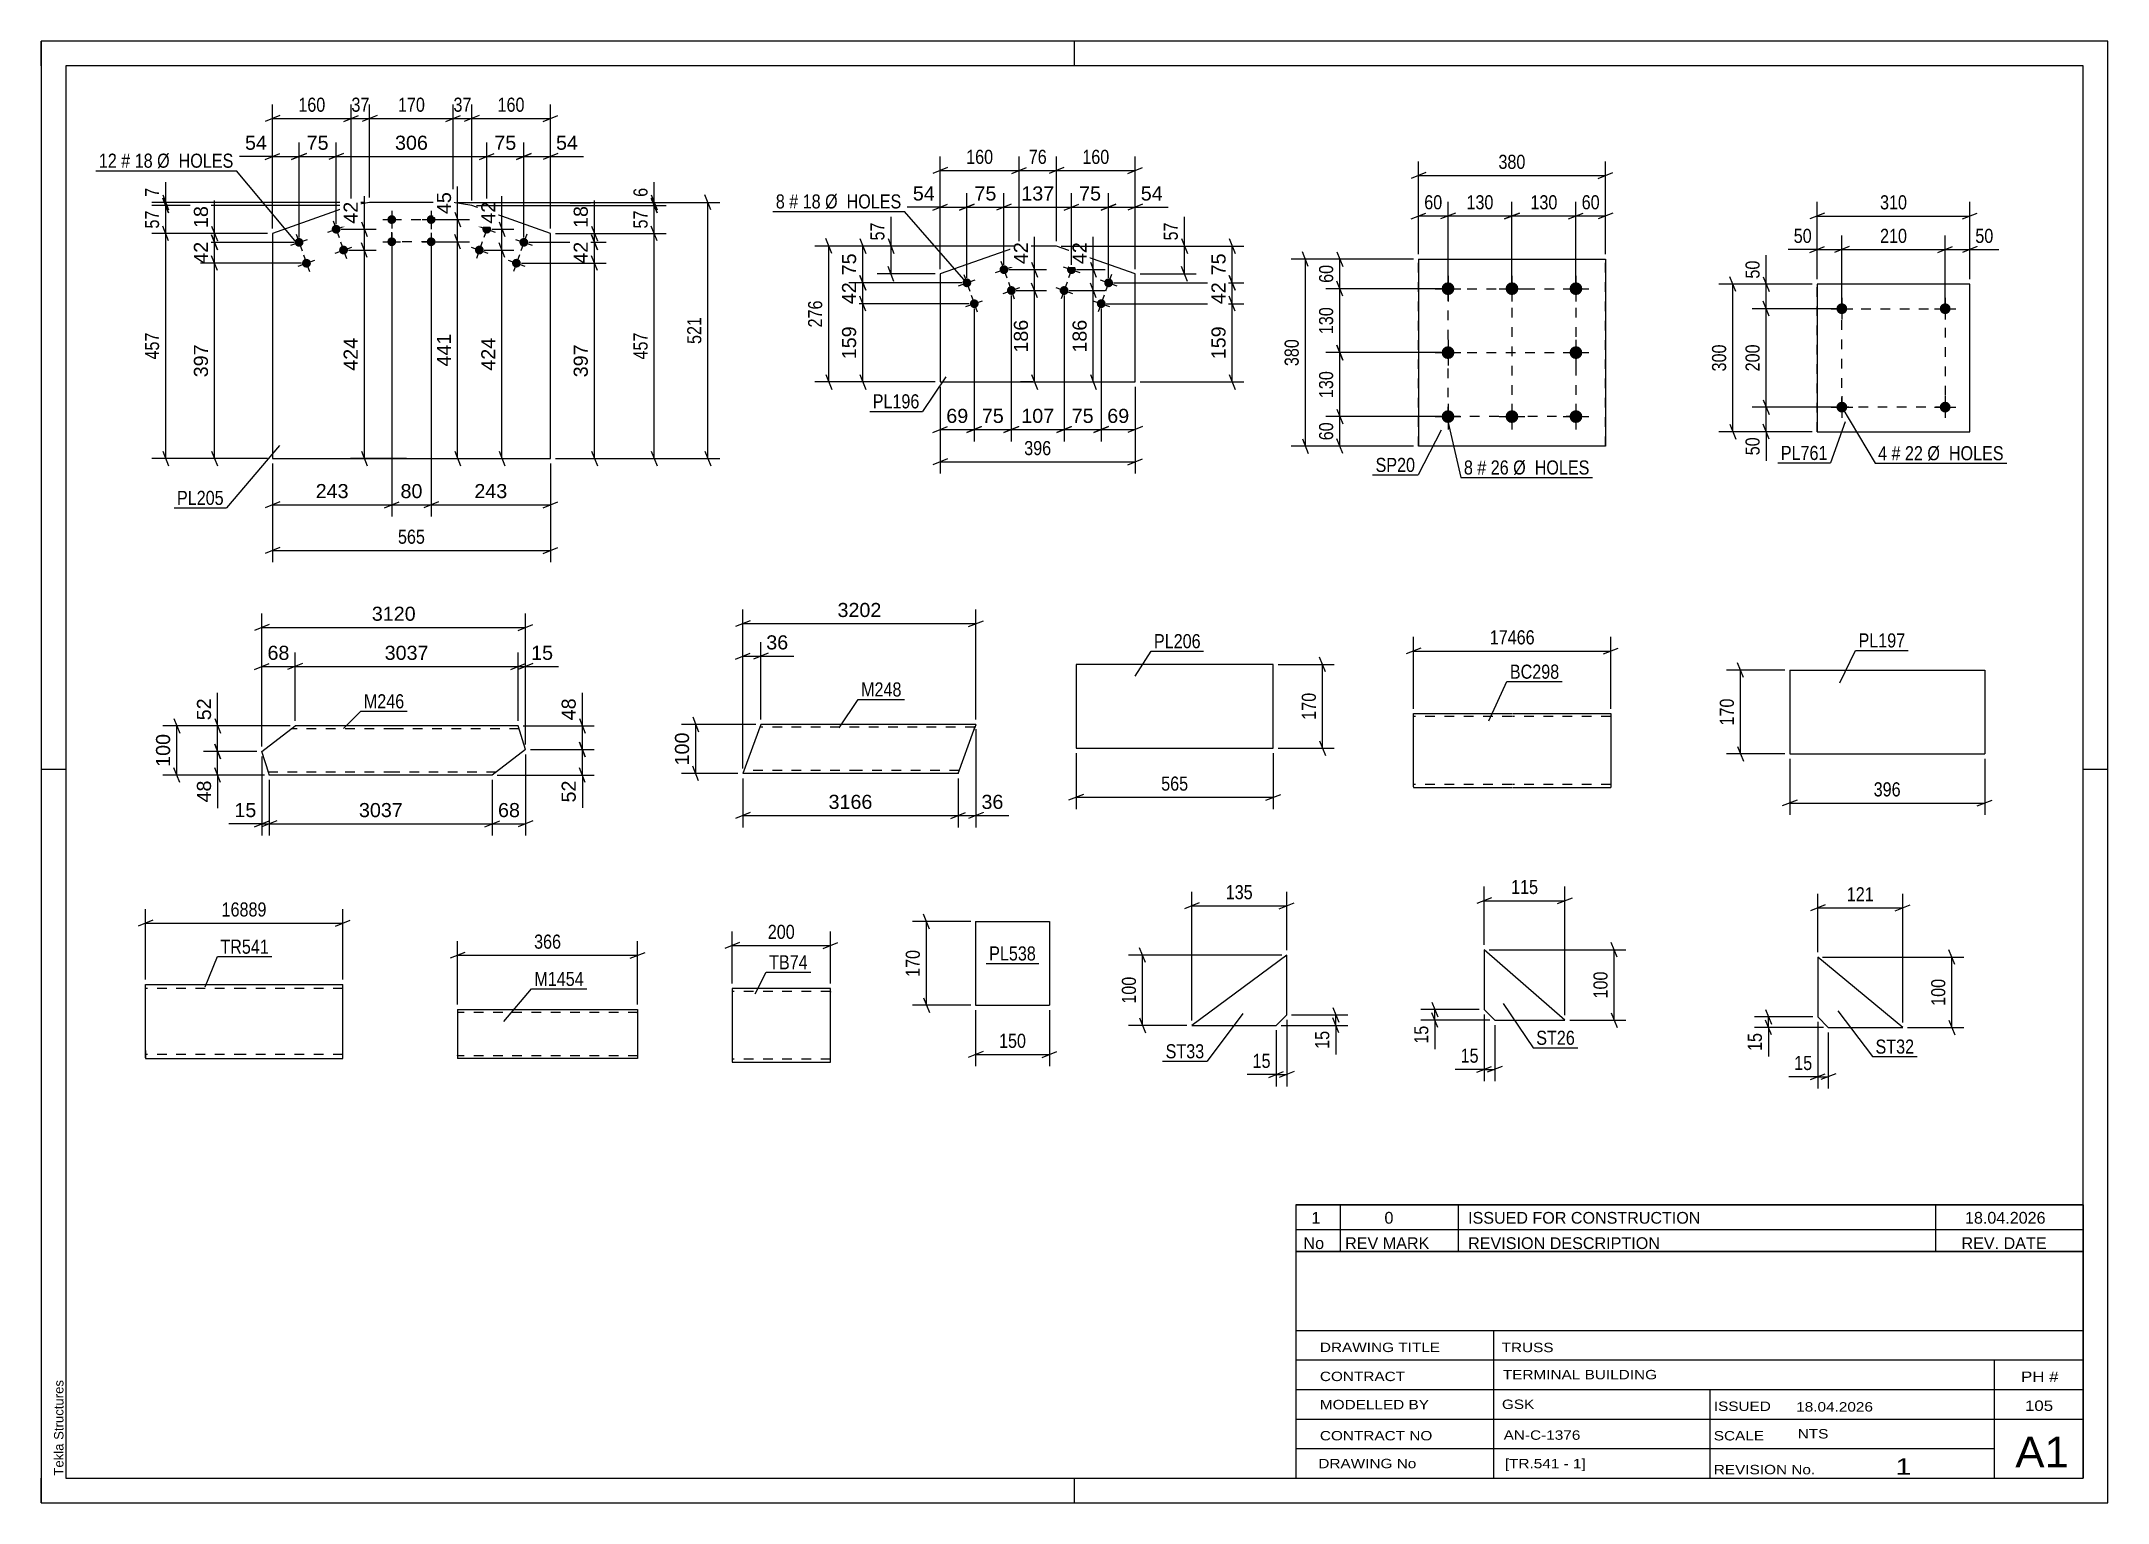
# Paper-space layout 'Layout1' of a CAD drawing. Header units: millimetres. Extents: x 0 to 420, y 0 to 297.
# The model-space entities are those that its viewports show. They can reach past a viewport. Long polylines and large blocks are cut down to what shows.
import ezdxf

# ---------------------------------------------------------------- set-up
doc = ezdxf.new("R2010")
doc.units = ezdxf.units.MM
doc.linetypes.add('DXK_LINE_DOT2', pattern=[3.9198, 1.9599, -1.9599])
doc.layers.add('Viewport layer', color=7, linetype='Continuous', plot=False)
doc.styles.add('Arial', font='ARIAL.TTF', dxfattribs={"height": 0.2})
doc.styles.add('Arial Narrow', font='ARIALN.TTF', dxfattribs={"height": 0.2})

# ---------------------------------------------------------------- blocks, each defined once
blk = doc.blocks.new('Unknown-717262729-1115')
at = {"color": 5, "linetype": 'Continuous'}
for p, q in [((420, 297), (0, 297)), ((0, 297), (0, 0)), ((0, 292), (0, 297)), ((210, 292), (210, 297)), ((420, 0), (420, 297)), ((415, 292), (5, 292)), ((5, 292), (5, 5)), ((415, 5), (415, 292)), ((5, 149), (0, 149)), ((420, 149), (415, 149)), ((0, 0), (0, 5)), ((5, 5), (415, 5)), ((210, 0), (210, 5)), ((0, 0), (420, 0))]:
    blk.add_line(p, q, dxfattribs=at)
at = {"color": 174, "linetype": 'Continuous', "style": 'Arial'}
blk.add_text('Tekla Structures', height=1.9102, rotation=90, dxfattribs=at).set_placement((4.5, 5.5))
blk = doc.blocks.new('Unknown-717262729-17905')
at = {"color": 7, "linetype": 'Continuous'}
for p, q in [((255, 51.05), (255, 5)), ((255, 51.05), (415, 51.05)), ((415, 51), (415, 5)), ((255, 35), (415, 35)), ((295.14, 35), (295.14, 5)), ((255, 29), (415, 29)), ((397, 5.05), (397, 29.05)), ((255, 23), (415, 23)), ((339.14, 23), (339.14, 5)), ((255, 17), (415, 17)), ((255, 11), (397, 11)), ((255, 5), (415, 5))]:
    blk.add_line(p, q, dxfattribs=at)
at = {"color": 7, "style": 'Arial Narrow'}
for s, height, width, p in [('DRAWING TITLE', 1.9089, 1.425378, (259.88, 30.61)), ('TRUSS', 1.909, 1.425378, (296.81, 30.59)), ('CONTRACT', 1.909, 1.425378, (259.88, 24.71)), ('TERMINAL BUILDING', 1.9089, 1.425378, (297.06, 25.07)), ('MODELLED BY', 1.9089, 1.425378, (259.88, 18.98)), ('GSK', 1.909, 1.425378, (296.88, 19.04)), ('ISSUED', 1.909, 1.425378, (339.94, 18.64)), ('18.04.2026', 1.909, 1.425378, (356.69, 18.52)), ('CONTRACT NO', 1.9089, 1.425378, (259.88, 12.66)), ('AN-C-1376', 1.909, 1.425378, (297.23, 12.78)), ('SCALE', 1.909, 1.425378, (339.94, 12.65)), ('A1', 6.204, 1.25, (401.24, 7.2)), ('DRAWING No', 1.909, 1.425378, (259.56, 7)), ('[TR.541 - 1]', 1.9089, 1.425378, (297.46, 6.99)), ('1', 3.34, 1.5, (376.91, 5.68)), ('REVISION No.', 1.9089, 1.425378, (339.94, 5.77))]:
    blk.add_text(s, height=height, dxfattribs=dict(at, width=width)).set_placement(p)
at = {"color": 7, "linetype": 'Continuous', "style": 'Arial Narrow'}
for s, height, width, p in [('PH #', 2.1, 1.42538, (402.4, 24.55)), ('105', 2.1, 1.42538, (403.19, 18.65)), ('NTS', 1.909, 1.425378, (357, 13.05))]:
    blk.add_text(s, height=height, dxfattribs=dict(at, width=width)).set_placement(p)
blk = doc.blocks.new('Unknown-717262729-17906')
at = {"color": 7, "linetype": 'Continuous'}
for p, q in [((255, 60.55), (415, 60.55)), ((415, 60.55), (255, 60.55)), ((255, 60.55), (255, 55.55)), ((264, 60.55), (264, 55.55)), ((288, 60.55), (288, 55.55)), ((385, 60.55), (385, 55.55)), ((415, 60.55), (415, 55.55)), ((255, 55.55), (415, 55.55)), ((255, 55.55), (255, 51.05)), ((255, 55.55), (415, 55.55)), ((264, 55.55), (264, 51.05)), ((288, 55.55), (288, 51.05)), ((385, 55.55), (385, 51.05)), ((415, 55.55), (415, 51.05)), ((415, 51.05), (255, 51.05))]:
    blk.add_line(p, q, dxfattribs=at)
at = {"color": 7, "linetype": 'Continuous', "style": 'Arial Narrow'}
for s, height, width, p in [('1', 2.39, 1.196471, (258.16, 56.7)), ('0', 2.39, 1.196471, (273, 56.7)), ('ISSUED FOR CONSTRUCTION', 2.3861, 1.196471, (290, 56.7)), ('18.04.2026', 2.386, 1.196471, (391, 56.7)), ('No', 2.386, 1.2, (256.54, 51.55)), ('REV MARK', 2.386, 1.2, (265, 51.55)), ('REVISION DESCRIPTION', 2.3861, 1.2, (290, 51.55)), ('REV. DATE', 2.386, 1.2, (390.28, 51.55))]:
    blk.add_text(s, height=height, dxfattribs=dict(at, width=width)).set_placement(p)
blk = doc.blocks.new('Part-717262729-8822 - 8816')
at = {"color": 2, "linetype": 'Continuous'}
for p, q in [((160.41, 104.52), (140.41, 104.52)), ((140.41, 104.52), (140.41, 89.61)), ((160.41, 90.72), (160.41, 104.52)), ((140.41, 89.61), (140.41, 89.52)), ((140.41, 89.52), (160.41, 89.52)), ((160.41, 89.52), (160.41, 90.72))]:
    blk.add_line(p, q, dxfattribs=at)
at = {"color": 7, "linetype": 'DXK_LINE_DOT2'}
for p, q in [((160.41, 103.92), (140.41, 103.92)), ((160.41, 103.87), (160.41, 103.92)), ((160.41, 103.92), (160.41, 103.87)), ((160.41, 103.78), (160.41, 103.87)), ((160.41, 103.87), (160.41, 103.78)), ((140.41, 90.12), (140.41, 90.16)), ((160.41, 90.12), (140.41, 90.12)), ((160.41, 90.16), (160.41, 90.49)), ((160.41, 90.12), (160.41, 90.16))]:
    blk.add_line(p, q, dxfattribs=at)
blk = doc.blocks.new('Part-717262729-8691 - 8685')
at = {"color": 2, "linetype": 'Continuous'}
for p, q in [((355.37, 169.19), (355.37, 152.19)), ((355.37, 169.19), (395, 169.19)), ((395, 169.19), (395, 152.19)), ((355.37, 152.19), (395, 152.19))]:
    blk.add_line(p, q, dxfattribs=at)
blk = doc.blocks.new('Part-717262729-2214 - 2203')
at = {"color": 2, "linetype": 'Continuous'}
for p, q in [((278.92, 145.46), (278.92, 160.37)), ((278.92, 160.37), (298.92, 160.37)), ((299.02, 160.37), (319.02, 160.37)), ((319.02, 160.37), (319.02, 145.37)), ((278.92, 145.46), (278.92, 145.37)), ((278.92, 145.37), (298.92, 145.37)), ((299.02, 145.37), (319.02, 145.37))]:
    blk.add_line(p, q, dxfattribs=at)
at = {"color": 7, "linetype": 'DXK_LINE_DOT2'}
for p, q in [((298.92, 159.77), (278.92, 159.77)), ((319.02, 159.77), (299.02, 159.77)), ((319.02, 160.28), (319.02, 160.37)), ((278.92, 145.97), (278.92, 146.02)), ((298.92, 145.97), (278.92, 145.97)), ((319.02, 145.97), (299.02, 145.97)), ((319.02, 145.97), (319.02, 146.02))]:
    blk.add_line(p, q, dxfattribs=at)
blk = doc.blocks.new('Part-717262729-8845 - 8839')
at = {"color": 2, "linetype": 'Continuous'}
for p, q in [((84.6, 100.24), (84.6, 90.24)), ((84.6, 100.24), (121.21, 100.24)), ((121.21, 100.24), (121.21, 90.24)), ((121.21, 90.24), (84.6, 90.24))]:
    blk.add_line(p, q, dxfattribs=at)
at = {"color": 7, "linetype": 'DXK_LINE_DOT2'}
for p, q in [((121.21, 99.64), (84.6, 99.64)), ((121.21, 99.59), (121.21, 99.64)), ((121.21, 99.64), (121.21, 99.59)), ((121.21, 99.59), (121.21, 99.5)), ((121.21, 99.5), (121.21, 99.59)), ((84.6, 90.84), (84.6, 90.88)), ((121.21, 90.84), (84.6, 90.84))]:
    blk.add_line(p, q, dxfattribs=at)
blk = doc.blocks.new('Part-717262729-2242 - 2236')
at = {"color": 2, "linetype": 'Continuous'}
for p, q in [((279.92, 252.73), (279.92, 214.73)), ((279.92, 252.73), (317.92, 252.73)), ((317.92, 252.73), (317.92, 214.73)), ((317.92, 214.73), (279.92, 214.73))]:
    blk.add_line(p, q, dxfattribs=at)
at = {"color": 7, "linetype": 'DXK_LINE_DOT2'}
for p, q in [((279.92, 214.73), (279.92, 252.73)), ((317.92, 214.73), (317.92, 252.73))]:
    blk.add_line(p, q, dxfattribs=at)
blk = doc.blocks.new('Bolt-717262729-2275 - 2236')
at = {"linetype": 'Continuous'}
for points in [[(285.92, 248.03, -1), (285.92, 245.43, -1)], [(298.92, 248.03, -1), (298.92, 245.43, -1)], [(311.92, 248.03, -1), (311.92, 245.43, -1)], [(285.92, 235.03, -1), (285.92, 232.43, -1)], [(311.92, 235.03, -1), (311.92, 232.43, -1)], [(285.92, 222.03, -1), (285.92, 219.43, -1)], [(298.92, 222.03, -1), (298.92, 219.43, -1)], [(311.92, 222.03, -1), (311.92, 219.43, -1)]]:
    blk.add_hatch(color=1, dxfattribs=at).paths.add_polyline_path(points)
at = {"color": 1, "linetype": 'Continuous'}
for p, q in [((285.92, 249.33), (285.92, 244.13)), ((298.92, 249.33), (298.92, 244.13)), ((311.92, 249.33), (311.92, 244.13)), ((283.32, 246.73), (288.52, 246.73)), ((296.32, 246.73), (301.52, 246.73)), ((309.32, 246.73), (314.52, 246.73)), ((285.92, 236.33), (285.92, 231.13)), ((311.92, 236.33), (311.92, 231.13)), ((283.32, 233.73), (288.52, 233.73)), ((309.32, 233.73), (314.52, 233.73)), ((285.92, 223.33), (285.92, 218.13)), ((298.92, 223.33), (298.92, 218.13)), ((311.92, 223.33), (311.92, 218.13)), ((283.32, 220.73), (288.52, 220.73)), ((296.32, 220.73), (301.52, 220.73)), ((309.32, 220.73), (314.52, 220.73))]:
    blk.add_line(p, q, dxfattribs=at)
blk = doc.blocks.new('Bolt-717262729-8905 - 8861')
at = {"linetype": 'Continuous'}
for points in [[(367.07, 242.66, -1), (364.87, 242.66, -1)], [(388.07, 242.66, -1), (385.87, 242.66, -1)]]:
    blk.add_hatch(color=1, dxfattribs=at).paths.add_polyline_path(points)
at = {"color": 1, "linetype": 'Continuous'}
for p, q in [((365.97, 244.86), (365.97, 240.46)), ((386.97, 244.86), (386.97, 240.46)), ((363.77, 242.66), (368.17, 242.66)), ((384.77, 242.66), (389.17, 242.66))]:
    blk.add_line(p, q, dxfattribs=at)
blk = doc.blocks.new('Part-717262729-8867 - 8861')
at = {"color": 2, "linetype": 'Continuous'}
for p, q in [((360.97, 247.66), (360.97, 217.66)), ((391.97, 247.66), (360.97, 247.66)), ((391.97, 217.66), (391.97, 247.66)), ((360.97, 217.66), (391.97, 217.66))]:
    blk.add_line(p, q, dxfattribs=at)
at = {"color": 7, "linetype": 'DXK_LINE_DOT2'}
for p, q in [((360.97, 217.66), (360.97, 247.66)), ((391.97, 217.66), (391.97, 247.66))]:
    blk.add_line(p, q, dxfattribs=at)
blk = doc.blocks.new('Bolt-717262729-8900 - 8861')
at = {"linetype": 'Continuous'}
for points in [[(367.07, 222.66, -1), (364.87, 222.66, -1)], [(388.07, 222.66, -1), (385.87, 222.66, -1)]]:
    blk.add_hatch(color=1, dxfattribs=at).paths.add_polyline_path(points)
at = {"color": 1, "linetype": 'Continuous'}
for p, q in [((363.77, 222.66), (368.17, 222.66)), ((365.97, 224.86), (365.97, 220.46)), ((384.77, 222.66), (389.17, 222.66)), ((386.97, 224.86), (386.97, 220.46))]:
    blk.add_line(p, q, dxfattribs=at)
blk = doc.blocks.new('Part-717262729-8757 - 8751')
at = {"color": 2, "linetype": 'Continuous'}
for p, q in [((210.31, 170.36), (210.31, 153.36)), ((230.31, 170.36), (210.31, 170.36)), ((250.41, 170.36), (230.41, 170.36)), ((250.41, 153.36), (250.41, 170.36)), ((210.31, 153.36), (230.31, 153.36)), ((230.41, 153.36), (250.41, 153.36))]:
    blk.add_line(p, q, dxfattribs=at)
blk = doc.blocks.new('Part-717262729-8789 - 8785')
at = {"color": 2, "linetype": 'Continuous'}
for p, q in [((189.91, 118.09), (189.91, 101.09)), ((189.91, 118.09), (204.91, 118.09)), ((204.91, 118.09), (204.91, 101.09)), ((189.91, 101.09), (204.91, 101.09))]:
    blk.add_line(p, q, dxfattribs=at)
blk = doc.blocks.new('Part-717262729-9077 - 9071')
at = {"color": 2, "linetype": 'Continuous'}
for p, q in [((21.16, 91.9), (21.16, 105.3)), ((21.16, 105.3), (41.16, 105.3)), ((41.26, 105.3), (61.26, 105.3)), ((61.26, 90.3), (61.26, 105.3)), ((21.16, 91.9), (21.16, 90.3)), ((21.16, 90.3), (41.16, 90.3)), ((41.26, 90.3), (61.26, 90.3))]:
    blk.add_line(p, q, dxfattribs=at)
at = {"color": 7, "linetype": 'DXK_LINE_DOT2'}
for p, q in [((41.16, 104.5), (21.16, 104.5)), ((61.26, 104.5), (41.26, 104.5)), ((21.16, 90.42), (21.16, 91.9)), ((21.16, 91.1), (21.16, 91.16)), ((41.16, 91.1), (21.16, 91.1)), ((61.26, 91.1), (41.26, 91.1)), ((61.26, 91.1), (61.26, 91.16))]:
    blk.add_line(p, q, dxfattribs=at)
blk = doc.blocks.new('Part-717262729-9110 - 9104')
at = {"color": 2, "linetype": 'Continuous'}
for p, q in [((198.73, 255.4), (182.71, 249.72)), ((206.32, 255.4), (198.73, 255.4)), ((222.34, 249.72), (206.32, 255.4)), ((182.71, 249.72), (182.71, 227.77)), ((222.34, 227.77), (222.34, 249.72)), ((182.71, 227.77), (222.34, 227.77))]:
    blk.add_line(p, q, dxfattribs=at)
blk = doc.blocks.new('Bolt-717262729-9143 - 9104')
at = {"linetype": 'Continuous'}
for points in [[(210.24, 250.3, -1), (208.54, 250.9, -1)], [(217.78, 247.62, -1), (216.08, 248.22, -1)], [(208.74, 246.06, -1), (207.04, 246.66, -1)], [(216.28, 243.38, -1), (214.58, 243.98, -1)]]:
    blk.add_hatch(color=1, dxfattribs=at).paths.add_polyline_path(points)
at = {"color": 1, "linetype": 'Continuous'}
for p, q in [((209.99, 252.29), (208.79, 248.9)), ((208.49, 248.05), (207.29, 244.66)), ((207.7, 251.2), (211.09, 250)), ((215.24, 248.53), (218.63, 247.32)), ((217.53, 249.62), (216.33, 246.23)), ((206.19, 246.96), (209.58, 245.76)), ((213.73, 244.28), (217.12, 243.08)), ((216.03, 245.38), (214.83, 241.99))]:
    blk.add_line(p, q, dxfattribs=at)
blk = doc.blocks.new('Bolt-717262729-9148 - 9104')
at = {"linetype": 'Continuous'}
for points in [[(188.97, 248.22, -1), (187.27, 247.62, -1)], [(196.51, 250.9, -1), (194.81, 250.3, -1)], [(190.47, 243.98, -1), (188.78, 243.38, -1)], [(198.01, 246.66, -1), (196.31, 246.06, -1)]]:
    blk.add_hatch(color=1, dxfattribs=at).paths.add_polyline_path(points)
at = {"color": 1, "linetype": 'Continuous'}
for p, q in [((195.06, 252.29), (196.26, 248.9)), ((186.42, 247.32), (189.82, 248.53)), ((187.52, 249.62), (188.72, 246.23)), ((193.96, 250), (197.36, 251.2)), ((196.56, 248.05), (197.76, 244.66)), ((187.93, 243.08), (191.32, 244.28)), ((189.02, 245.38), (190.23, 241.99)), ((195.47, 245.76), (198.86, 246.96))]:
    blk.add_line(p, q, dxfattribs=at)
blk = doc.blocks.new('Part-717262729-9438 - 9432')
at = {"color": 2, "linetype": 'Continuous'}
for p, q in [((63, 263.62), (46.97, 257.93)), ((66.73, 264.27), (63, 263.62)), ((83.73, 264.27), (66.73, 264.27)), ((87.47, 263.63), (83.73, 264.27)), ((103.49, 257.94), (87.47, 263.63)), ((46.97, 257.93), (46.97, 212.2)), ((103.49, 212.2), (103.49, 257.94)), ((46.97, 212.2), (103.49, 212.2))]:
    blk.add_line(p, q, dxfattribs=at)
blk = doc.blocks.new('Bolt-717262729-9443 - 9432')
at = {"linetype": 'Continuous'}
for points in [[(91.38, 258.52, -1), (89.69, 259.12, -1)], [(98.92, 255.85, -1), (97.23, 256.45, -1)], [(89.88, 254.28, -1), (88.18, 254.88, -1)], [(97.42, 251.61, -1), (95.72, 252.21, -1)]]:
    blk.add_hatch(color=1, dxfattribs=at).paths.add_polyline_path(points)
at = {"color": 1, "linetype": 'Continuous'}
for p, q in [((91.14, 260.52), (89.93, 257.13)), ((89.63, 256.28), (88.43, 252.89)), ((88.84, 259.42), (92.23, 258.22)), ((96.38, 256.75), (99.77, 255.55)), ((98.68, 257.84), (97.47, 254.45)), ((87.34, 255.18), (90.73, 253.98)), ((94.88, 252.51), (98.27, 251.31)), ((97.17, 253.6), (95.97, 250.21))]:
    blk.add_line(p, q, dxfattribs=at)
blk = doc.blocks.new('Bolt-717262729-9448 - 9432')
at = {"linetype": 'Continuous'}
for points in [[(72.13, 260.77, -1), (70.33, 260.77, -1)], [(80.13, 260.77, -1), (78.33, 260.77, -1)], [(72.13, 256.27, -1), (70.33, 256.27, -1)], [(80.13, 256.27, -1), (78.33, 256.27, -1)]]:
    blk.add_hatch(color=1, dxfattribs=at).paths.add_polyline_path(points)
at = {"color": 1, "linetype": 'Continuous'}
for p, q in [((69.43, 260.77), (73.03, 260.77)), ((71.23, 262.57), (71.23, 258.97)), ((77.43, 260.77), (81.03, 260.77)), ((79.23, 262.57), (79.23, 258.97)), ((69.43, 256.27), (73.03, 256.27)), ((71.23, 258.07), (71.23, 254.47)), ((77.43, 256.27), (81.03, 256.27)), ((79.23, 258.07), (79.23, 254.47))]:
    blk.add_line(p, q, dxfattribs=at)
blk = doc.blocks.new('Bolt-717262729-9453 - 9432')
at = {"linetype": 'Continuous'}
for points in [[(53.23, 256.44, -1), (51.54, 255.84, -1)], [(60.77, 259.11, -1), (59.08, 258.51, -1)], [(54.74, 252.2, -1), (53.04, 251.6, -1)], [(62.28, 254.87, -1), (60.58, 254.27, -1)]]:
    blk.add_hatch(color=1, dxfattribs=at).paths.add_polyline_path(points)
at = {"color": 1, "linetype": 'Continuous'}
for p, q in [((59.32, 260.51), (60.53, 257.12)), ((50.69, 255.54), (54.08, 256.74)), ((51.78, 257.84), (52.99, 254.44)), ((58.23, 258.21), (61.62, 259.42)), ((60.83, 256.27), (62.03, 252.88)), ((52.19, 251.3), (55.59, 252.5)), ((53.29, 253.59), (54.49, 250.2)), ((59.73, 253.97), (63.13, 255.17))]:
    blk.add_line(p, q, dxfattribs=at)
blk = doc.blocks.new('Part-717262729-9811 - 9805')
at = {"color": 2, "linetype": 'Continuous'}
for p, q in [((361.07, 110.87), (361.07, 98.72)), ((378.34, 96.58), (361.07, 110.87)), ((361.07, 98.72), (363.22, 96.58)), ((363.22, 96.58), (378.34, 96.58))]:
    blk.add_line(p, q, dxfattribs=at)
blk = doc.blocks.new('Part-717262729-9866 - 9860')
at = {"color": 2, "linetype": 'Continuous'}
for p, q in [((253.13, 111.29), (233.84, 97.01)), ((253.13, 99.15), (253.13, 111.29)), ((233.84, 97.01), (250.98, 97.01)), ((253.13, 99.15), (250.98, 97.01))]:
    blk.add_line(p, q, dxfattribs=at)
blk = doc.blocks.new('Part-717262729-9926 - 9920')
at = {"color": 2, "linetype": 'Continuous'}
for p, q in [((293.26, 112.35), (293.26, 100.21)), ((309.69, 98.07), (293.26, 112.35)), ((293.26, 100.21), (295.41, 98.07)), ((295.41, 98.07), (309.69, 98.07))]:
    blk.add_line(p, q, dxfattribs=at)
blk = doc.blocks.new('Part-717262729-2061 - 2055')
at = {"color": 2, "linetype": 'Continuous'}
for p, q in [((146.23, 158.18), (142.59, 148.18)), ((166.23, 158.18), (146.23, 158.18)), ((189.97, 158.18), (166.33, 158.18)), ((186.33, 148.18), (189.53, 156.98)), ((189.93, 158.09), (189.53, 156.98)), ((189.97, 158.18), (189.93, 158.09)), ((166.23, 148.18), (142.59, 148.18)), ((186.33, 148.18), (166.33, 148.18))]:
    blk.add_line(p, q, dxfattribs=at)
at = {"color": 7, "linetype": 'DXK_LINE_DOT2'}
for p, q in [((166.23, 157.58), (146.01, 157.58)), ((189.75, 157.58), (166.33, 157.58)), ((189.53, 156.98), (189.84, 157.83)), ((166.23, 148.78), (142.8, 148.78)), ((186.54, 148.78), (166.33, 148.78)), ((186.36, 148.27), (186.33, 148.18))]:
    blk.add_line(p, q, dxfattribs=at)
blk = doc.blocks.new('Part-717262729-1790 - 1784')
at = {"color": 2, "linetype": 'Continuous'}
for p, q in [((44.82, 152.68), (51.57, 157.88)), ((71.57, 157.88), (51.57, 157.88)), ((96.91, 157.88), (71.67, 157.88)), ((98.43, 153.09), (96.91, 157.88)), ((46.23, 148.23), (44.82, 152.68)), ((98.43, 153.09), (91.67, 147.88)), ((46.31, 147.97), (46.23, 148.23)), ((46.34, 147.88), (46.31, 147.97)), ((71.57, 147.88), (46.34, 147.88)), ((91.67, 147.88), (71.67, 147.88))]:
    blk.add_line(p, q, dxfattribs=at)
at = {"color": 7, "linetype": 'DXK_LINE_DOT2'}
for p, q in [((71.57, 157.28), (50.79, 157.28)), ((97.1, 157.28), (71.67, 157.28)), ((46.13, 148.53), (46.1, 148.62)), ((71.57, 148.48), (46.15, 148.48)), ((92.45, 148.48), (71.67, 148.48))]:
    blk.add_line(p, q, dxfattribs=at)
blk = doc.blocks.new('Rectangle-717262729-2362 - 2236')
at = {"color": 1, "linetype": 'DXK_LINE_DOT2'}
blk.add_lwpolyline([(285.92, 246.73), (311.92, 246.73), (311.92, 220.73), (285.92, 220.73), (285.92, 246.73)], close=True, dxfattribs=at)
blk = doc.blocks.new('Rectangle-717262729-9014 - 8861')
at = {"color": 1, "linetype": 'DXK_LINE_DOT2'}
blk.add_lwpolyline([(365.97, 242.66), (386.97, 242.66), (386.97, 222.66), (365.97, 222.66), (365.97, 242.66)], close=True, dxfattribs=at)
blk = doc.blocks.new('Rectangle-717262729-9756 - 9432')
at = {"color": 1, "linetype": 'DXK_LINE_DOT2'}
blk.add_lwpolyline([(71.23, 260.77), (79.23, 260.77), (79.23, 256.27), (71.23, 256.27), (71.23, 260.77)], close=True, dxfattribs=at)
blk = doc.blocks.new('Line-717262729-2348 - 2236')
at = {"color": 1, "linetype": 'DXK_LINE_DOT2'}
blk.add_line((285.92, 233.73), (311.92, 233.73), dxfattribs=at)
blk = doc.blocks.new('Line-717262729-2355 - 2236')
at = {"color": 1, "linetype": 'DXK_LINE_DOT2'}
blk.add_line((298.92, 246.73), (298.92, 220.73), dxfattribs=at)
blk = doc.blocks.new('StraightDimension-717262729-8825 - 8816')
at = {"color": 7, "linetype": 'Continuous'}
for p, q in [((141.91, 113.83), (138.91, 112.63)), ((140.41, 105.52), (140.41, 116.08)), ((158.91, 112.63), (161.91, 113.83)), ((160.41, 105.52), (160.41, 116.08)), ((140.41, 113.23), (160.41, 113.23))]:
    blk.add_line(p, q, dxfattribs=at)
at = {"color": 0}
blk.add_wipeout([(153.75, 113.98), (153.75, 118.18), (147.06, 118.18), (147.06, 113.98)], dxfattribs=at)
at = {"color": 3, "style": 'Arial Narrow'}
blk.add_text('200', height=2.863, dxfattribs=at).set_placement((147.66, 114.58))
blk = doc.blocks.new('StraightDimension-717262729-8693 - 8685')
at = {"color": 7, "linetype": 'Continuous'}
for p, q in [((355.37, 151.19), (355.37, 139.79)), ((395, 151.19), (395, 139.79)), ((356.87, 142.79), (353.87, 141.59)), ((355.37, 142.19), (395, 142.19)), ((393.5, 141.59), (396.5, 142.79))]:
    blk.add_line(p, q, dxfattribs=at)
at = {"color": 0}
blk.add_wipeout([(378.53, 142.94), (378.53, 147.14), (371.84, 147.14), (371.84, 142.94)], dxfattribs=at)
at = {"color": 3, "style": 'Arial Narrow'}
blk.add_text('396', height=2.863, dxfattribs=at).set_placement((372.44, 143.54))
blk = doc.blocks.new('StraightDimension-717262729-8704 - 8685')
at = {"color": 7, "linetype": 'Continuous'}
for p, q in [((354.37, 169.19), (342.52, 169.19)), ((345.97, 167.69), (344.77, 170.69)), ((345.37, 152.19), (345.37, 169.19)), ((354.37, 152.19), (342.52, 152.19)), ((344.77, 153.69), (345.97, 150.69))]:
    blk.add_line(p, q, dxfattribs=at)
at = {"color": 0}
blk.add_wipeout([(344.62, 164.04), (340.42, 164.04), (340.42, 157.35), (344.62, 157.35)], dxfattribs=at)
at = {"color": 3, "style": 'Arial Narrow'}
blk.add_text('170', height=2.863, rotation=90.0002, dxfattribs=at).set_placement((344.02, 157.95))
blk = doc.blocks.new('StraightDimension-717262729-2222 - 2203')
at = {"color": 7, "linetype": 'Continuous'}
for p, q in [((280.42, 173.69), (277.42, 172.49)), ((278.92, 161.37), (278.92, 175.94)), ((278.92, 173.09), (319.02, 173.09)), ((317.52, 172.49), (320.52, 173.69)), ((319.02, 161.37), (319.02, 175.94))]:
    blk.add_line(p, q, dxfattribs=at)
at = {"color": 0}
blk.add_wipeout([(304.14, 173.84), (304.14, 178.04), (293.8, 178.04), (293.8, 173.84)], dxfattribs=at)
at = {"color": 3, "style": 'Arial Narrow'}
blk.add_text('17466', height=2.863, dxfattribs=at).set_placement((294.4, 174.44))
blk = doc.blocks.new('StraightDimension-717262729-8847 - 8839')
at = {"color": 7, "linetype": 'Continuous'}
for p, q in [((84.6, 101.24), (84.6, 114.09)), ((121.21, 101.24), (121.21, 114.09)), ((86.1, 111.84), (83.1, 110.64)), ((84.6, 111.24), (121.21, 111.24)), ((119.71, 110.64), (122.71, 111.84))]:
    blk.add_line(p, q, dxfattribs=at)
at = {"color": 0}
blk.add_wipeout([(106.24, 111.99), (106.24, 116.19), (99.56, 116.19), (99.56, 111.99)], dxfattribs=at)
at = {"color": 3, "style": 'Arial Narrow'}
blk.add_text('366', height=2.863, dxfattribs=at).set_placement((100.16, 112.59))
blk = doc.blocks.new('StraightDimension-717262729-2277 - 2236')
at = {"color": 7, "linetype": 'Continuous'}
for p, q in [((284.92, 220.73), (261.07, 220.73)), ((263.32, 222.23), (264.52, 219.23)), ((263.92, 214.73), (263.92, 220.73)), ((278.92, 214.73), (261.07, 214.73)), ((264.52, 213.23), (263.32, 216.23))]:
    blk.add_line(p, q, dxfattribs=at)
at = {"color": 0}
blk.add_wipeout([(263.17, 220.16), (258.97, 220.16), (258.97, 215.31), (263.17, 215.31)], dxfattribs=at)
at = {"color": 3, "style": 'Arial Narrow'}
blk.add_text('60', height=2.863, rotation=90.0002, dxfattribs=at).set_placement((262.57, 215.91))
blk = doc.blocks.new('StraightDimension-717262729-2302 - 2236')
at = {"color": 7, "linetype": 'Continuous'}
for p, q in [((278.92, 252.73), (254.07, 252.73)), ((257.52, 251.23), (256.32, 254.23)), ((256.92, 214.73), (256.92, 252.73)), ((278.92, 214.73), (254.07, 214.73)), ((256.32, 216.23), (257.52, 213.23))]:
    blk.add_line(p, q, dxfattribs=at)
at = {"color": 0}
blk.add_wipeout([(256.17, 237.08), (251.97, 237.08), (251.97, 230.39), (256.17, 230.39)], dxfattribs=at)
at = {"color": 3, "style": 'Arial Narrow'}
blk.add_text('380', height=2.863, rotation=90.0002, dxfattribs=at).set_placement((255.57, 230.99))
blk = doc.blocks.new('StraightDimension-717262729-2313 - 2236')
at = {"color": 7, "linetype": 'Continuous'}
for p, q in [((300.42, 262.11), (297.42, 260.91)), ((298.92, 247.73), (298.92, 264.36)), ((298.92, 261.51), (311.92, 261.51)), ((310.42, 260.91), (313.42, 262.11)), ((311.92, 247.73), (311.92, 264.36))]:
    blk.add_line(p, q, dxfattribs=at)
at = {"color": 0}
blk.add_wipeout([(308.76, 262.26), (308.76, 266.46), (302.07, 266.46), (302.07, 262.26)], dxfattribs=at)
at = {"color": 3, "style": 'Arial Narrow'}
blk.add_text('130', height=2.863, dxfattribs=at).set_placement((302.67, 262.86))
blk = doc.blocks.new('StraightDimension-717262729-2287 - 2236')
at = {"color": 7, "linetype": 'Continuous'}
for p, q in [((278.92, 252.73), (261.07, 252.73)), ((263.32, 254.23), (264.52, 251.23)), ((263.92, 246.73), (263.92, 252.73)), ((264.52, 245.23), (263.32, 248.23)), ((284.92, 246.73), (261.07, 246.73))]:
    blk.add_line(p, q, dxfattribs=at)
at = {"color": 0}
blk.add_wipeout([(263.17, 252.16), (258.97, 252.16), (258.97, 247.31), (263.17, 247.31)], dxfattribs=at)
at = {"color": 3, "style": 'Arial Narrow'}
blk.add_text('60', height=2.863, rotation=90.0002, dxfattribs=at).set_placement((262.57, 247.91))
blk = doc.blocks.new('StraightDimension-717262729-2297 - 2236')
at = {"color": 7, "linetype": 'Continuous'}
for p, q in [((264.52, 245.23), (263.32, 248.23)), ((284.92, 246.73), (261.07, 246.73)), ((263.92, 233.73), (263.92, 246.73)), ((263.32, 235.23), (264.52, 232.23)), ((284.92, 233.73), (261.07, 233.73))]:
    blk.add_line(p, q, dxfattribs=at)
at = {"color": 0}
blk.add_wipeout([(263.17, 243.58), (258.97, 243.58), (258.97, 236.89), (263.17, 236.89)], dxfattribs=at)
at = {"color": 3, "style": 'Arial Narrow'}
blk.add_text('130', height=2.863, rotation=90.0002, dxfattribs=at).set_placement((262.57, 237.49))
blk = doc.blocks.new('StraightDimension-717262729-2299 - 2236')
at = {"color": 7, "linetype": 'Continuous'}
for p, q in [((264.52, 232.23), (263.32, 235.23)), ((284.92, 233.73), (261.07, 233.73)), ((263.92, 220.73), (263.92, 233.73)), ((284.92, 220.73), (261.07, 220.73)), ((263.32, 222.23), (264.52, 219.23))]:
    blk.add_line(p, q, dxfattribs=at)
at = {"color": 0}
blk.add_wipeout([(263.17, 230.58), (258.97, 230.58), (258.97, 223.89), (263.17, 223.89)], dxfattribs=at)
at = {"color": 3, "style": 'Arial Narrow'}
blk.add_text('130', height=2.863, rotation=90.0002, dxfattribs=at).set_placement((262.57, 224.49))
blk = doc.blocks.new('StraightDimension-717262729-2315 - 2236')
at = {"color": 7, "linetype": 'Continuous'}
for p, q in [((287.42, 262.11), (284.42, 260.91)), ((285.92, 247.73), (285.92, 264.36)), ((285.92, 261.51), (298.92, 261.51)), ((297.42, 260.91), (300.42, 262.11)), ((298.92, 247.73), (298.92, 264.36))]:
    blk.add_line(p, q, dxfattribs=at)
at = {"color": 0}
blk.add_wipeout([(295.76, 262.26), (295.76, 266.46), (289.07, 266.46), (289.07, 262.26)], dxfattribs=at)
at = {"color": 3, "style": 'Arial Narrow'}
blk.add_text('130', height=2.863, dxfattribs=at).set_placement((289.67, 262.86))
blk = doc.blocks.new('StraightDimension-717262729-2317 - 2236')
at = {"color": 7, "linetype": 'Continuous'}
for p, q in [((278.42, 260.91), (281.42, 262.11)), ((279.92, 253.73), (279.92, 264.36)), ((279.92, 261.51), (285.92, 261.51)), ((287.42, 262.11), (284.42, 260.91)), ((285.92, 247.73), (285.92, 264.36))]:
    blk.add_line(p, q, dxfattribs=at)
at = {"color": 0}
blk.add_wipeout([(285.34, 262.26), (285.34, 266.46), (280.49, 266.46), (280.49, 262.26)], dxfattribs=at)
at = {"color": 3, "style": 'Arial Narrow'}
blk.add_text('60', height=2.863, dxfattribs=at).set_placement((281.09, 262.86))
blk = doc.blocks.new('StraightDimension-717262729-2327 - 2236')
at = {"color": 7, "linetype": 'Continuous'}
for p, q in [((310.42, 260.91), (313.42, 262.11)), ((311.92, 247.73), (311.92, 264.36)), ((311.92, 261.51), (317.92, 261.51)), ((319.42, 262.11), (316.42, 260.91)), ((317.92, 253.73), (317.92, 264.36))]:
    blk.add_line(p, q, dxfattribs=at)
at = {"color": 0}
blk.add_wipeout([(317.34, 262.26), (317.34, 266.46), (312.49, 266.46), (312.49, 262.26)], dxfattribs=at)
at = {"color": 3, "style": 'Arial Narrow'}
blk.add_text('60', height=2.863, dxfattribs=at).set_placement((313.09, 262.86))
blk = doc.blocks.new('StraightDimension-717262729-2338 - 2236')
at = {"color": 7, "linetype": 'Continuous'}
for p, q in [((281.42, 270.33), (278.42, 269.13)), ((279.92, 253.73), (279.92, 272.58)), ((279.92, 269.73), (317.92, 269.73)), ((316.42, 269.13), (319.42, 270.33)), ((317.92, 253.73), (317.92, 272.58))]:
    blk.add_line(p, q, dxfattribs=at)
at = {"color": 0}
blk.add_wipeout([(302.26, 270.48), (302.26, 274.68), (295.57, 274.68), (295.57, 270.48)], dxfattribs=at)
at = {"color": 3, "style": 'Arial Narrow'}
blk.add_text('380', height=2.863, dxfattribs=at).set_placement((296.17, 271.08))
blk = doc.blocks.new('StraightDimension-717262729-8907 - 8861')
at = {"color": 7, "linetype": 'Continuous'}
for p, q in [((360.97, 248.66), (360.97, 257.53)), ((365.97, 243.66), (365.97, 257.53)), ((359.47, 254.08), (362.47, 255.28)), ((360.97, 254.68), (365.97, 254.68)), ((367.47, 255.28), (364.47, 254.08))]:
    blk.add_line(p, q, dxfattribs=at)
at = {"color": 0}
blk.add_wipeout([(360.45, 255.43), (360.45, 259.63), (355.59, 259.63), (355.59, 255.43)], dxfattribs=at)
at = {"color": 7, "linetype": 'Continuous'}
blk.add_line((360.97, 254.68), (355.07, 254.68), dxfattribs=at)
blk.add_line((360.97, 254.68), (355.07, 254.68), dxfattribs=at)
at = {"color": 3, "style": 'Arial Narrow'}
blk.add_text('50', height=2.863, dxfattribs=at).set_placement((356.19, 256.03))
blk = doc.blocks.new('StraightDimension-717262729-8963 - 8861')
at = {"color": 7, "linetype": 'Continuous'}
for p, q in [((351.2, 241.16), (350, 244.16)), ((364.97, 242.66), (347.75, 242.66)), ((350.6, 222.66), (350.6, 242.66)), ((364.97, 222.66), (347.75, 222.66)), ((350, 224.16), (351.2, 221.16))]:
    blk.add_line(p, q, dxfattribs=at)
at = {"color": 0}
blk.add_wipeout([(349.85, 236), (345.65, 236), (345.65, 229.32), (349.85, 229.32)], dxfattribs=at)
at = {"color": 3, "style": 'Arial Narrow'}
blk.add_text('200', height=2.863, rotation=90.0002, dxfattribs=at).set_placement((349.25, 229.92))
blk = doc.blocks.new('StraightDimension-717262729-8920 - 8861')
at = {"color": 7, "linetype": 'Continuous'}
for p, q in [((365.97, 243.66), (365.97, 257.53)), ((386.97, 243.66), (386.97, 257.53)), ((367.47, 255.28), (364.47, 254.08)), ((365.97, 254.68), (386.97, 254.68)), ((385.47, 254.08), (388.47, 255.28))]:
    blk.add_line(p, q, dxfattribs=at)
at = {"color": 0}
blk.add_wipeout([(379.81, 255.43), (379.81, 259.63), (373.13, 259.63), (373.13, 255.43)], dxfattribs=at)
at = {"color": 3, "style": 'Arial Narrow'}
blk.add_text('210', height=2.863, dxfattribs=at).set_placement((373.73, 256.03))
blk = doc.blocks.new('StraightDimension-717262729-8936 - 8861')
at = {"color": 7, "linetype": 'Continuous'}
for p, q in [((386.97, 243.66), (386.97, 257.53)), ((391.97, 248.66), (391.97, 257.53)), ((385.47, 254.08), (388.47, 255.28)), ((386.97, 254.68), (391.97, 254.68)), ((393.47, 255.28), (390.47, 254.08))]:
    blk.add_line(p, q, dxfattribs=at)
at = {"color": 0}
blk.add_wipeout([(397.35, 255.43), (397.35, 259.63), (392.5, 259.63), (392.5, 255.43)], dxfattribs=at)
at = {"color": 7, "linetype": 'Continuous'}
blk.add_line((391.97, 254.68), (397.88, 254.68), dxfattribs=at)
blk.add_line((391.97, 254.68), (397.88, 254.68), dxfattribs=at)
at = {"color": 3, "style": 'Arial Narrow'}
blk.add_text('50', height=2.863, dxfattribs=at).set_placement((393.1, 256.03))
blk = doc.blocks.new('StraightDimension-717262729-8950 - 8861')
at = {"color": 7, "linetype": 'Continuous'}
for p, q in [((364.97, 222.66), (347.75, 222.66)), ((350, 224.16), (351.2, 221.16)), ((350.6, 217.66), (350.6, 222.66)), ((351.2, 216.16), (350, 219.16)), ((359.97, 217.66), (347.75, 217.66))]:
    blk.add_line(p, q, dxfattribs=at)
at = {"color": 0}
blk.add_wipeout([(349.85, 217.13), (345.65, 217.13), (345.65, 212.27), (349.85, 212.27)], dxfattribs=at)
at = {"color": 7, "linetype": 'Continuous'}
blk.add_line((350.6, 217.66), (350.6, 211.75), dxfattribs=at)
blk.add_line((350.6, 217.66), (350.6, 211.75), dxfattribs=at)
at = {"color": 3, "style": 'Arial Narrow'}
blk.add_text('50', height=2.863, rotation=90.0002, dxfattribs=at).set_placement((349.25, 212.87))
blk = doc.blocks.new('StraightDimension-717262729-8979 - 8861')
at = {"color": 7, "linetype": 'Continuous'}
for p, q in [((350, 249.16), (351.2, 246.16)), ((359.97, 247.66), (347.75, 247.66)), ((351.2, 241.16), (350, 244.16)), ((350.6, 242.66), (350.6, 247.66)), ((364.97, 242.66), (347.75, 242.66))]:
    blk.add_line(p, q, dxfattribs=at)
at = {"color": 0}
blk.add_wipeout([(349.85, 253.04), (345.65, 253.04), (345.65, 248.18), (349.85, 248.18)], dxfattribs=at)
at = {"color": 7, "linetype": 'Continuous'}
blk.add_line((350.6, 247.66), (350.6, 253.56), dxfattribs=at)
blk.add_line((350.6, 247.66), (350.6, 253.56), dxfattribs=at)
at = {"color": 3, "style": 'Arial Narrow'}
blk.add_text('50', height=2.863, rotation=90.0002, dxfattribs=at).set_placement((349.25, 248.78))
blk = doc.blocks.new('StraightDimension-717262729-8993 - 8861')
at = {"color": 7, "linetype": 'Continuous'}
for p, q in [((344.39, 246.16), (343.19, 249.16)), ((359.97, 247.66), (340.94, 247.66)), ((343.79, 217.66), (343.79, 247.66)), ((343.19, 219.16), (344.39, 216.16)), ((359.97, 217.66), (340.94, 217.66))]:
    blk.add_line(p, q, dxfattribs=at)
at = {"color": 0}
blk.add_wipeout([(343.04, 236), (338.84, 236), (338.84, 229.31), (343.04, 229.31)], dxfattribs=at)
at = {"color": 3, "style": 'Arial Narrow'}
blk.add_text('300', height=2.863, rotation=90.0002, dxfattribs=at).set_placement((342.44, 229.91))
blk = doc.blocks.new('StraightDimension-717262729-9004 - 8861')
at = {"color": 7, "linetype": 'Continuous'}
for p, q in [((362.47, 262.1), (359.47, 260.9)), ((360.97, 248.66), (360.97, 264.35)), ((360.97, 261.5), (391.97, 261.5)), ((390.47, 260.9), (393.47, 262.1)), ((391.97, 248.66), (391.97, 264.35))]:
    blk.add_line(p, q, dxfattribs=at)
at = {"color": 0}
blk.add_wipeout([(379.81, 262.25), (379.81, 266.45), (373.13, 266.45), (373.13, 262.25)], dxfattribs=at)
at = {"color": 3, "style": 'Arial Narrow'}
blk.add_text('310', height=2.863, dxfattribs=at).set_placement((373.73, 262.85))
blk = doc.blocks.new('StraightDimension-717262729-8760 - 8751')
at = {"color": 7, "linetype": 'Continuous'}
for p, q in [((210.31, 152.36), (210.31, 140.96)), ((250.41, 152.36), (250.41, 140.96)), ((211.81, 143.96), (208.81, 142.76)), ((210.31, 143.36), (250.41, 143.36)), ((248.91, 142.76), (251.91, 143.96))]:
    blk.add_line(p, q, dxfattribs=at)
at = {"color": 0}
blk.add_wipeout([(233.7, 144.11), (233.7, 148.31), (227.02, 148.31), (227.02, 144.11)], dxfattribs=at)
at = {"color": 3, "style": 'Arial Narrow'}
blk.add_text('565', height=2.863, dxfattribs=at).set_placement((227.62, 144.71))
blk = doc.blocks.new('StraightDimension-717262729-8771 - 8751')
at = {"color": 7, "linetype": 'Continuous'}
for p, q in [((251.41, 170.36), (262.81, 170.36)), ((261.01, 168.86), (259.81, 171.86)), ((260.41, 153.36), (260.41, 170.36)), ((251.41, 153.36), (262.81, 153.36)), ((259.81, 154.86), (261.01, 151.86))]:
    blk.add_line(p, q, dxfattribs=at)
at = {"color": 0}
blk.add_wipeout([(259.66, 165.21), (255.46, 165.21), (255.46, 158.52), (259.66, 158.52)], dxfattribs=at)
at = {"color": 3, "style": 'Arial Narrow'}
blk.add_text('170', height=2.863, rotation=90.0002, dxfattribs=at).set_placement((259.06, 159.12))
blk = doc.blocks.new('StraightDimension-717262729-8791 - 8785')
at = {"color": 7, "linetype": 'Continuous'}
for p, q in [((188.91, 118.09), (177.06, 118.09)), ((180.51, 116.59), (179.31, 119.59)), ((179.91, 101.09), (179.91, 118.09)), ((188.91, 101.09), (177.06, 101.09)), ((179.31, 102.59), (180.51, 99.59))]:
    blk.add_line(p, q, dxfattribs=at)
at = {"color": 0}
blk.add_wipeout([(179.16, 112.93), (174.96, 112.93), (174.96, 106.25), (179.16, 106.25)], dxfattribs=at)
at = {"color": 3, "style": 'Arial Narrow'}
blk.add_text('170', height=2.863, rotation=90.0002, dxfattribs=at).set_placement((178.56, 106.85))
blk = doc.blocks.new('StraightDimension-717262729-8802 - 8785')
at = {"color": 7, "linetype": 'Continuous'}
for p, q in [((189.91, 100.09), (189.91, 88.69)), ((204.91, 100.09), (204.91, 88.69)), ((191.41, 91.69), (188.41, 90.49)), ((189.91, 91.09), (204.91, 91.09)), ((203.41, 90.49), (206.41, 91.69))]:
    blk.add_line(p, q, dxfattribs=at)
at = {"color": 0}
blk.add_wipeout([(200.75, 91.84), (200.75, 96.04), (194.06, 96.04), (194.06, 91.84)], dxfattribs=at)
at = {"color": 3, "style": 'Arial Narrow'}
blk.add_text('150', height=2.863, dxfattribs=at).set_placement((194.66, 92.44))
blk = doc.blocks.new('StraightDimension-717262729-9090 - 9071')
at = {"color": 7, "linetype": 'Continuous'}
for p, q in [((22.66, 118.38), (19.66, 117.18)), ((21.16, 106.3), (21.16, 120.63)), ((21.16, 117.78), (61.26, 117.78)), ((59.76, 117.18), (62.76, 118.38)), ((61.26, 106.3), (61.26, 120.63))]:
    blk.add_line(p, q, dxfattribs=at)
at = {"color": 0}
blk.add_wipeout([(46.38, 118.53), (46.38, 122.73), (36.04, 122.73), (36.04, 118.53)], dxfattribs=at)
at = {"color": 3, "style": 'Arial Narrow'}
blk.add_text('16889', height=2.863, dxfattribs=at).set_placement((36.64, 119.13))
blk = doc.blocks.new('StraightDimension-717262729-9174 - 9104')
at = {"color": 7, "linetype": 'Continuous'}
for p, q in [((201.29, 252.1), (202.49, 249.1)), ((196.66, 250.6), (204.29, 250.6)), ((202.49, 244.86), (201.29, 247.86)), ((201.89, 246.36), (201.89, 250.6)), ((198.16, 246.36), (204.29, 246.36))]:
    blk.add_line(p, q, dxfattribs=at)
at = {"color": 0}
blk.add_wipeout([(201.14, 256.77), (196.94, 256.77), (196.94, 251.12), (201.14, 251.12)], dxfattribs=at)
at = {"color": 7, "linetype": 'Continuous'}
blk.add_line((201.89, 250.6), (201.89, 257.3), dxfattribs=at)
blk.add_line((201.89, 250.6), (201.89, 257.3), dxfattribs=at)
at = {"color": 3, "style": 'Arial'}
blk.add_text('42', height=2.865, rotation=90.0002, dxfattribs=at).set_placement((200.54, 251.72))
blk = doc.blocks.new('StraightDimension-717262729-9214 - 9104')
at = {"color": 7, "linetype": 'Continuous'}
for p, q in [((216.43, 243.68), (244.45, 243.68)), ((242.65, 242.18), (241.45, 245.18)), ((242.05, 227.77), (242.05, 243.68)), ((223.34, 227.77), (244.45, 227.77)), ((241.45, 229.27), (242.65, 226.27))]:
    blk.add_line(p, q, dxfattribs=at)
at = {"color": 0}
blk.add_wipeout([(241.3, 239.66), (237.1, 239.66), (237.1, 231.79), (241.3, 231.79)], dxfattribs=at)
at = {"color": 3, "style": 'Arial'}
blk.add_text('159', height=2.865, rotation=90.0002, dxfattribs=at).set_placement((240.7, 232.39))
blk = doc.blocks.new('StraightDimension-717262729-9150 - 9104')
at = {"color": 7, "linetype": 'Continuous'}
for p, q in [((214.42, 244.86), (213.22, 247.86)), ((208.89, 246.36), (216.22, 246.36)), ((213.82, 227.77), (213.82, 246.36)), ((203.53, 227.77), (216.22, 227.77)), ((213.22, 229.27), (214.42, 226.27))]:
    blk.add_line(p, q, dxfattribs=at)
at = {"color": 0}
blk.add_wipeout([(213.07, 241), (208.87, 241), (208.87, 233.13), (213.07, 233.13)], dxfattribs=at)
at = {"color": 3, "style": 'Arial'}
blk.add_text('186', height=2.865, rotation=90.0002, dxfattribs=at).set_placement((212.47, 233.73))
blk = doc.blocks.new('StraightDimension-717262729-9274 - 9104')
at = {"color": 7, "linetype": 'Continuous'}
for p, q in [((215.43, 242.68), (215.43, 215.7)), ((222.34, 226.77), (222.34, 215.7)), ((213.93, 217.5), (216.93, 218.7)), ((223.84, 218.7), (220.84, 217.5)), ((215.43, 218.1), (222.34, 218.1))]:
    blk.add_line(p, q, dxfattribs=at)
at = {"color": 0}
blk.add_wipeout([(221.71, 218.85), (221.71, 223.05), (216.06, 223.05), (216.06, 218.85)], dxfattribs=at)
at = {"color": 3, "style": 'Arial'}
blk.add_text('69', height=2.865, dxfattribs=at).set_placement((216.66, 219.45))
blk = doc.blocks.new('StraightDimension-717262729-9163 - 9104')
at = {"color": 7, "linetype": 'Continuous'}
for p, q in [((213.22, 252.1), (214.42, 249.1)), ((210.39, 250.6), (216.22, 250.6)), ((214.42, 244.86), (213.22, 247.86)), ((213.82, 246.36), (213.82, 250.6)), ((208.89, 246.36), (216.22, 246.36))]:
    blk.add_line(p, q, dxfattribs=at)
at = {"color": 0}
blk.add_wipeout([(213.07, 256.77), (208.87, 256.77), (208.87, 251.12), (213.07, 251.12)], dxfattribs=at)
at = {"color": 7, "linetype": 'Continuous'}
blk.add_line((213.82, 250.6), (213.82, 257.3), dxfattribs=at)
blk.add_line((213.82, 250.6), (213.82, 257.3), dxfattribs=at)
at = {"color": 3, "style": 'Arial'}
blk.add_text('42', height=2.865, rotation=90.0002, dxfattribs=at).set_placement((212.47, 251.72))
blk = doc.blocks.new('StraightDimension-717262729-9184 - 9104')
at = {"color": 7, "linetype": 'Continuous'}
for p, q in [((202.49, 244.86), (201.29, 247.86)), ((198.16, 246.36), (204.29, 246.36)), ((201.89, 227.77), (201.89, 246.36)), ((201.53, 227.77), (199.04, 227.77)), ((201.29, 229.27), (202.49, 226.27))]:
    blk.add_line(p, q, dxfattribs=at)
at = {"color": 0}
blk.add_wipeout([(201.14, 241), (196.94, 241), (196.94, 233.13), (201.14, 233.13)], dxfattribs=at)
at = {"color": 3, "style": 'Arial'}
blk.add_text('186', height=2.865, rotation=90.0002, dxfattribs=at).set_placement((200.54, 233.73))
blk = doc.blocks.new('StraightDimension-717262729-9198 - 9104')
at = {"color": 7, "linetype": 'Continuous'}
for p, q in [((241.45, 256.9), (242.65, 253.9)), ((207.32, 255.4), (244.45, 255.4)), ((242.05, 247.92), (242.05, 255.4)), ((217.93, 247.92), (244.45, 247.92)), ((242.65, 246.42), (241.45, 249.42))]:
    blk.add_line(p, q, dxfattribs=at)
at = {"color": 0}
blk.add_wipeout([(241.3, 254.49), (237.1, 254.49), (237.1, 248.84), (241.3, 248.84)], dxfattribs=at)
at = {"color": 3, "style": 'Arial'}
blk.add_text('75', height=2.865, rotation=90.0002, dxfattribs=at).set_placement((240.7, 249.44))
blk = doc.blocks.new('StraightDimension-717262729-9311 - 9104')
at = {"color": 7, "linetype": 'Continuous'}
for p, q in [((188.12, 248.92), (188.12, 266.15)), ((195.66, 251.6), (195.66, 266.15)), ((186.62, 262.7), (189.62, 263.9)), ((188.12, 263.3), (195.66, 263.3)), ((197.16, 263.9), (194.16, 262.7))]:
    blk.add_line(p, q, dxfattribs=at)
at = {"color": 0}
blk.add_wipeout([(194.71, 264.05), (194.71, 268.25), (189.07, 268.25), (189.07, 264.05)], dxfattribs=at)
at = {"color": 3, "style": 'Arial'}
blk.add_text('75', height=2.865, dxfattribs=at).set_placement((189.67, 264.65))
blk = doc.blocks.new('StraightDimension-717262729-9206 - 9104')
at = {"color": 7, "linetype": 'Continuous'}
for p, q in [((217.93, 247.92), (244.45, 247.92)), ((241.45, 249.42), (242.65, 246.42)), ((242.05, 243.68), (242.05, 247.92)), ((216.43, 243.68), (244.45, 243.68)), ((242.65, 242.18), (241.45, 245.18))]:
    blk.add_line(p, q, dxfattribs=at)
at = {"color": 0}
blk.add_wipeout([(241.3, 248.63), (237.1, 248.63), (237.1, 242.98), (241.3, 242.98)], dxfattribs=at)
at = {"color": 3, "style": 'Arial'}
blk.add_text('42', height=2.865, rotation=90.0002, dxfattribs=at).set_placement((240.7, 243.58))
blk = doc.blocks.new('StraightDimension-717262729-9221 - 9104')
at = {"color": 7, "linetype": 'Continuous'}
for p, q in [((188.62, 243.68), (164.11, 243.68)), ((167.56, 242.18), (166.36, 245.18)), ((166.96, 227.77), (166.96, 243.68)), ((181.71, 227.77), (164.11, 227.77)), ((166.36, 229.27), (167.56, 226.27))]:
    blk.add_line(p, q, dxfattribs=at)
at = {"color": 0}
blk.add_wipeout([(166.21, 239.66), (162.01, 239.66), (162.01, 231.79), (166.21, 231.79)], dxfattribs=at)
at = {"color": 3, "style": 'Arial'}
blk.add_text('159', height=2.865, rotation=90.0002, dxfattribs=at).set_placement((165.61, 232.39))
blk = doc.blocks.new('StraightDimension-717262729-9291 - 9104')
at = {"color": 7, "linetype": 'Continuous'}
for p, q in [((209.39, 251.6), (209.39, 266.15)), ((216.93, 248.92), (216.93, 266.15)), ((207.89, 262.7), (210.89, 263.9)), ((209.39, 263.3), (216.93, 263.3)), ((218.43, 263.9), (215.43, 262.7))]:
    blk.add_line(p, q, dxfattribs=at)
at = {"color": 0}
blk.add_wipeout([(215.99, 264.05), (215.99, 268.25), (210.34, 268.25), (210.34, 264.05)], dxfattribs=at)
at = {"color": 3, "style": 'Arial'}
blk.add_text('75', height=2.865, dxfattribs=at).set_placement((210.94, 264.65))
blk = doc.blocks.new('StraightDimension-717262729-9227 - 9104')
at = {"color": 7, "linetype": 'Continuous'}
for p, q in [((187.12, 247.92), (164.11, 247.92)), ((166.36, 249.42), (167.56, 246.42)), ((166.96, 243.68), (166.96, 247.92)), ((188.62, 243.68), (164.11, 243.68)), ((167.56, 242.18), (166.36, 245.18))]:
    blk.add_line(p, q, dxfattribs=at)
at = {"color": 0}
blk.add_wipeout([(166.21, 248.63), (162.01, 248.63), (162.01, 242.98), (166.21, 242.98)], dxfattribs=at)
at = {"color": 3, "style": 'Arial'}
blk.add_text('42', height=2.865, rotation=90.0002, dxfattribs=at).set_placement((165.61, 243.58))
blk = doc.blocks.new('StraightDimension-717262729-9363 - 9104')
at = {"color": 7, "linetype": 'Continuous'}
for p, q in [((172.11, 256.9), (173.31, 253.9)), ((197.73, 255.4), (169.86, 255.4)), ((172.71, 249.72), (172.71, 255.4)), ((181.71, 249.72), (169.86, 249.72)), ((173.31, 248.22), (172.11, 251.22))]:
    blk.add_line(p, q, dxfattribs=at)
at = {"color": 0}
blk.add_wipeout([(171.96, 260.78), (167.76, 260.78), (167.76, 255.93), (171.96, 255.93)], dxfattribs=at)
at = {"color": 7, "linetype": 'Continuous'}
blk.add_line((172.71, 255.4), (172.71, 261.31), dxfattribs=at)
blk.add_line((172.71, 255.4), (172.71, 261.31), dxfattribs=at)
at = {"color": 3, "style": 'Arial Narrow'}
blk.add_text('57', height=2.863, rotation=90.0002, dxfattribs=at).set_placement((171.36, 256.53))
blk = doc.blocks.new('StraightDimension-717262729-9235 - 9104')
at = {"color": 7, "linetype": 'Continuous'}
for p, q in [((166.36, 256.9), (167.56, 253.9)), ((197.73, 255.4), (164.11, 255.4)), ((166.96, 247.92), (166.96, 255.4)), ((187.12, 247.92), (164.11, 247.92)), ((167.56, 246.42), (166.36, 249.42))]:
    blk.add_line(p, q, dxfattribs=at)
at = {"color": 0}
blk.add_wipeout([(166.21, 254.49), (162.01, 254.49), (162.01, 248.84), (166.21, 248.84)], dxfattribs=at)
at = {"color": 3, "style": 'Arial'}
blk.add_text('75', height=2.865, rotation=90.0002, dxfattribs=at).set_placement((165.61, 249.44))
blk = doc.blocks.new('StraightDimension-717262729-9372 - 9104')
at = {"color": 7, "linetype": 'Continuous'}
for p, q in [((160.66, 253.9), (159.46, 256.9)), ((197.73, 255.4), (157.21, 255.4)), ((160.06, 227.77), (160.06, 255.4)), ((181.71, 227.77), (157.21, 227.77)), ((159.46, 229.27), (160.66, 226.27))]:
    blk.add_line(p, q, dxfattribs=at)
at = {"color": 0}
blk.add_wipeout([(159.31, 244.93), (155.11, 244.93), (155.11, 238.25), (159.31, 238.25)], dxfattribs=at)
at = {"color": 3, "style": 'Arial Narrow'}
blk.add_text('276', height=2.863, rotation=90.0002, dxfattribs=at).set_placement((158.71, 238.85))
blk = doc.blocks.new('StraightDimension-717262729-9244 - 9104')
at = {"color": 7, "linetype": 'Continuous'}
for p, q in [((189.62, 242.68), (189.62, 215.7)), ((182.71, 226.77), (182.71, 215.7)), ((181.21, 217.5), (184.21, 218.7)), ((191.12, 218.7), (188.12, 217.5)), ((182.71, 218.1), (189.62, 218.1))]:
    blk.add_line(p, q, dxfattribs=at)
at = {"color": 0}
blk.add_wipeout([(188.99, 218.85), (188.99, 223.05), (183.34, 223.05), (183.34, 218.85)], dxfattribs=at)
at = {"color": 3, "style": 'Arial'}
blk.add_text('69', height=2.865, dxfattribs=at).set_placement((183.94, 219.45))
blk = doc.blocks.new('StraightDimension-717262729-9250 - 9104')
at = {"color": 7, "linetype": 'Continuous'}
for p, q in [((197.16, 245.36), (197.16, 215.7)), ((189.62, 242.68), (189.62, 215.7)), ((188.12, 217.5), (191.12, 218.7)), ((198.66, 218.7), (195.66, 217.5)), ((189.62, 218.1), (197.16, 218.1))]:
    blk.add_line(p, q, dxfattribs=at)
at = {"color": 0}
blk.add_wipeout([(196.22, 218.85), (196.22, 223.05), (190.57, 223.05), (190.57, 218.85)], dxfattribs=at)
at = {"color": 3, "style": 'Arial'}
blk.add_text('75', height=2.865, dxfattribs=at).set_placement((191.17, 219.45))
blk = doc.blocks.new('StraightDimension-717262729-9386 - 9104')
at = {"color": 7, "linetype": 'Continuous'}
for p, q in [((231.74, 256.9), (232.94, 253.9)), ((207.32, 255.4), (234.74, 255.4)), ((232.34, 249.72), (232.34, 255.4)), ((223.34, 249.72), (234.74, 249.72)), ((232.94, 248.22), (231.74, 251.22))]:
    blk.add_line(p, q, dxfattribs=at)
at = {"color": 0}
blk.add_wipeout([(231.59, 260.78), (227.39, 260.78), (227.39, 255.93), (231.59, 255.93)], dxfattribs=at)
at = {"color": 7, "linetype": 'Continuous'}
blk.add_line((232.34, 255.4), (232.34, 261.31), dxfattribs=at)
blk.add_line((232.34, 255.4), (232.34, 261.31), dxfattribs=at)
at = {"color": 3, "style": 'Arial Narrow'}
blk.add_text('57', height=2.863, rotation=90.0002, dxfattribs=at).set_placement((230.99, 256.53))
blk = doc.blocks.new('StraightDimension-717262729-9258 - 9104')
at = {"color": 7, "linetype": 'Continuous'}
for p, q in [((197.16, 245.36), (197.16, 215.7)), ((207.89, 245.36), (207.89, 215.7)), ((195.66, 217.5), (198.66, 218.7)), ((209.39, 218.7), (206.39, 217.5)), ((197.16, 218.1), (207.89, 218.1))]:
    blk.add_line(p, q, dxfattribs=at)
at = {"color": 0}
blk.add_wipeout([(206.46, 218.85), (206.46, 223.05), (198.59, 223.05), (198.59, 218.85)], dxfattribs=at)
at = {"color": 3, "style": 'Arial'}
blk.add_text('107', height=2.865, dxfattribs=at).set_placement((199.19, 219.45))
blk = doc.blocks.new('StraightDimension-717262729-9266 - 9104')
at = {"color": 7, "linetype": 'Continuous'}
for p, q in [((207.89, 245.36), (207.89, 215.7)), ((215.43, 242.68), (215.43, 215.7)), ((206.39, 217.5), (209.39, 218.7)), ((216.93, 218.7), (213.93, 217.5)), ((207.89, 218.1), (215.43, 218.1))]:
    blk.add_line(p, q, dxfattribs=at)
at = {"color": 0}
blk.add_wipeout([(214.48, 218.85), (214.48, 223.05), (208.83, 223.05), (208.83, 218.85)], dxfattribs=at)
at = {"color": 3, "style": 'Arial'}
blk.add_text('75', height=2.865, dxfattribs=at).set_placement((209.43, 219.45))
blk = doc.blocks.new('StraightDimension-717262729-9281 - 9104')
at = {"color": 7, "linetype": 'Continuous'}
for p, q in [((216.93, 248.92), (216.93, 266.15)), ((222.34, 250.72), (222.34, 266.15)), ((215.43, 262.7), (218.43, 263.9)), ((216.93, 263.3), (222.34, 263.3)), ((223.84, 263.9), (220.84, 262.7))]:
    blk.add_line(p, q, dxfattribs=at)
at = {"color": 0}
blk.add_wipeout([(228.52, 264.05), (228.52, 268.25), (222.87, 268.25), (222.87, 264.05)], dxfattribs=at)
at = {"color": 7, "linetype": 'Continuous'}
blk.add_line((222.34, 263.3), (229.04, 263.3), dxfattribs=at)
blk.add_line((222.34, 263.3), (229.04, 263.3), dxfattribs=at)
at = {"color": 3, "style": 'Arial'}
blk.add_text('54', height=2.865, dxfattribs=at).set_placement((223.47, 264.65))
blk = doc.blocks.new('StraightDimension-717262729-9301 - 9104')
at = {"color": 7, "linetype": 'Continuous'}
for p, q in [((195.66, 251.6), (195.66, 266.15)), ((209.39, 251.6), (209.39, 266.15)), ((197.16, 263.9), (194.16, 262.7)), ((195.66, 263.3), (209.39, 263.3)), ((207.89, 262.7), (210.89, 263.9))]:
    blk.add_line(p, q, dxfattribs=at)
at = {"color": 0}
blk.add_wipeout([(206.46, 264.05), (206.46, 268.25), (198.59, 268.25), (198.59, 264.05)], dxfattribs=at)
at = {"color": 3, "style": 'Arial'}
blk.add_text('137', height=2.865, dxfattribs=at).set_placement((199.19, 264.65))
blk = doc.blocks.new('StraightDimension-717262729-9321 - 9104')
at = {"color": 7, "linetype": 'Continuous'}
for p, q in [((182.71, 250.72), (182.71, 266.15)), ((188.12, 248.92), (188.12, 266.15)), ((181.21, 262.7), (184.21, 263.9)), ((182.71, 263.3), (188.12, 263.3)), ((189.62, 263.9), (186.62, 262.7))]:
    blk.add_line(p, q, dxfattribs=at)
at = {"color": 0}
blk.add_wipeout([(182.18, 264.05), (182.18, 268.25), (176.54, 268.25), (176.54, 264.05)], dxfattribs=at)
at = {"color": 7, "linetype": 'Continuous'}
blk.add_line((182.71, 263.3), (176.01, 263.3), dxfattribs=at)
blk.add_line((182.71, 263.3), (176.01, 263.3), dxfattribs=at)
at = {"color": 3, "style": 'Arial'}
blk.add_text('54', height=2.865, dxfattribs=at).set_placement((177.14, 264.65))
blk = doc.blocks.new('StraightDimension-717262729-9332 - 9104')
at = {"color": 7, "linetype": 'Continuous'}
for p, q in [((182.71, 250.72), (182.71, 273.59)), ((198.73, 256.4), (198.73, 273.59)), ((184.21, 271.34), (181.21, 270.14)), ((182.71, 270.74), (198.73, 270.74)), ((197.23, 270.14), (200.23, 271.34))]:
    blk.add_line(p, q, dxfattribs=at)
at = {"color": 0}
blk.add_wipeout([(194.06, 271.49), (194.06, 275.69), (187.38, 275.69), (187.38, 271.49)], dxfattribs=at)
at = {"color": 3, "style": 'Arial Narrow'}
blk.add_text('160', height=2.863, dxfattribs=at).set_placement((187.98, 272.09))
blk = doc.blocks.new('StraightDimension-717262729-9342 - 9104')
at = {"color": 7, "linetype": 'Continuous'}
for p, q in [((206.32, 256.4), (206.32, 273.59)), ((222.34, 250.72), (222.34, 273.59)), ((207.82, 271.34), (204.82, 270.14)), ((206.32, 270.74), (222.34, 270.74)), ((220.84, 270.14), (223.84, 271.34))]:
    blk.add_line(p, q, dxfattribs=at)
at = {"color": 0}
blk.add_wipeout([(217.67, 271.49), (217.67, 275.69), (210.99, 275.69), (210.99, 271.49)], dxfattribs=at)
at = {"color": 3, "style": 'Arial Narrow'}
blk.add_text('160', height=2.863, dxfattribs=at).set_placement((211.59, 272.09))
blk = doc.blocks.new('StraightDimension-717262729-9352 - 9104')
at = {"color": 7, "linetype": 'Continuous'}
for p, q in [((198.73, 256.4), (198.73, 273.59)), ((206.32, 256.4), (206.32, 273.59)), ((197.23, 270.14), (200.23, 271.34)), ((198.73, 270.74), (206.32, 270.74)), ((207.82, 271.34), (204.82, 270.14))]:
    blk.add_line(p, q, dxfattribs=at)
at = {"color": 0}
blk.add_wipeout([(204.95, 271.49), (204.95, 275.69), (200.1, 275.69), (200.1, 271.49)], dxfattribs=at)
at = {"color": 3, "style": 'Arial Narrow'}
blk.add_text('76', height=2.863, dxfattribs=at).set_placement((200.7, 272.09))
blk = doc.blocks.new('StraightDimension-717262729-9381 - 9104')
at = {"color": 7, "linetype": 'Continuous'}
for p, q in [((182.71, 226.77), (182.71, 209.15)), ((222.34, 226.77), (222.34, 209.15)), ((184.21, 212.15), (181.21, 210.95)), ((182.71, 211.55), (222.34, 211.55)), ((220.84, 210.95), (223.84, 212.15))]:
    blk.add_line(p, q, dxfattribs=at)
at = {"color": 0}
blk.add_wipeout([(205.87, 212.3), (205.87, 216.5), (199.18, 216.5), (199.18, 212.3)], dxfattribs=at)
at = {"color": 3, "style": 'Arial Narrow'}
blk.add_text('396', height=2.863, dxfattribs=at).set_placement((199.78, 212.9))
blk = doc.blocks.new('StraightDimension-717262729-9632 - 9432')
at = {"color": 7, "linetype": 'Continuous'}
for p, q in [((71.23, 255.27), (71.23, 200.41)), ((46.97, 211.2), (46.97, 200.41)), ((48.47, 203.41), (45.47, 202.21)), ((46.97, 202.81), (71.23, 202.81)), ((69.73, 202.21), (72.73, 203.41))]:
    blk.add_line(p, q, dxfattribs=at)
at = {"color": 0}
blk.add_wipeout([(63.04, 203.56), (63.04, 207.76), (55.17, 207.76), (55.17, 203.56)], dxfattribs=at)
at = {"color": 3, "style": 'Arial'}
blk.add_text('243', height=2.865, dxfattribs=at).set_placement((55.77, 204.16))
blk = doc.blocks.new('StraightDimension-717262729-9504 - 9432')
at = {"color": 7, "linetype": 'Continuous'}
for p, q in [((82.23, 280.74), (85.23, 281.94)), ((83.73, 265.27), (83.73, 284.19)), ((88.97, 281.94), (85.97, 280.74)), ((87.47, 264.63), (87.47, 284.19)), ((83.73, 281.34), (87.47, 281.34))]:
    blk.add_line(p, q, dxfattribs=at)
at = {"color": 0}
blk.add_wipeout([(88.03, 282.09), (88.03, 286.29), (83.17, 286.29), (83.17, 282.09)], dxfattribs=at)
at = {"color": 3, "style": 'Arial Narrow'}
blk.add_text('37', height=2.863, dxfattribs=at).set_placement((83.77, 282.69))
blk = doc.blocks.new('StraightDimension-717262729-9455 - 9432')
at = {"color": 7, "linetype": 'Continuous'}
for p, q in [((46.97, 211.2), (46.97, 191.14)), ((103.49, 211.2), (103.49, 191.14)), ((48.47, 194.14), (45.47, 192.94)), ((46.97, 193.54), (103.49, 193.54)), ((101.99, 192.94), (104.99, 194.14))]:
    blk.add_line(p, q, dxfattribs=at)
at = {"color": 0}
blk.add_wipeout([(78.57, 194.29), (78.57, 198.49), (71.89, 198.49), (71.89, 194.29)], dxfattribs=at)
at = {"color": 3, "style": 'Arial Narrow'}
blk.add_text('565', height=2.863, dxfattribs=at).set_placement((72.49, 194.89))
blk = doc.blocks.new('StraightDimension-717262729-9701 - 9432')
at = {"color": 7, "linetype": 'Continuous'}
for p, q in [((80.23, 256.27), (87.02, 256.27)), ((85.22, 254.77), (84.02, 257.77)), ((84.62, 212.2), (84.62, 256.27)), ((76.23, 212.2), (87.02, 212.2)), ((84.02, 213.7), (85.22, 210.7))]:
    blk.add_line(p, q, dxfattribs=at)
at = {"color": 0}
blk.add_wipeout([(83.87, 238.17), (79.67, 238.17), (79.67, 230.3), (83.87, 230.3)], dxfattribs=at)
at = {"color": 3, "style": 'Arial'}
blk.add_text('441', height=2.865, rotation=90.0002, dxfattribs=at).set_placement((83.27, 230.9))
blk = doc.blocks.new('StraightDimension-717262729-9638 - 9432')
at = {"color": 7, "linetype": 'Continuous'}
for p, q in [((71.23, 255.27), (71.23, 200.41)), ((79.23, 255.27), (79.23, 200.41)), ((69.73, 202.21), (72.73, 203.41)), ((71.23, 202.81), (79.23, 202.81)), ((80.73, 203.41), (77.73, 202.21))]:
    blk.add_line(p, q, dxfattribs=at)
at = {"color": 0}
blk.add_wipeout([(78.05, 203.56), (78.05, 207.76), (72.41, 207.76), (72.41, 203.56)], dxfattribs=at)
at = {"color": 3, "style": 'Arial'}
blk.add_text('80', height=2.865, dxfattribs=at).set_placement((73.01, 204.16))
blk = doc.blocks.new('StraightDimension-717262729-9460 - 9432')
at = {"color": 7, "linetype": 'Continuous'}
for p, q in [((45.97, 257.93), (22.43, 257.93)), ((25.88, 256.43), (24.68, 259.43)), ((25.28, 212.2), (25.28, 257.93)), ((45.97, 212.2), (22.43, 212.2)), ((24.68, 213.7), (25.88, 210.7))]:
    blk.add_line(p, q, dxfattribs=at)
at = {"color": 0}
blk.add_wipeout([(24.53, 238.41), (20.33, 238.41), (20.33, 231.73), (24.53, 231.73)], dxfattribs=at)
at = {"color": 3, "style": 'Arial Narrow'}
blk.add_text('457', height=2.863, rotation=90.0002, dxfattribs=at).set_placement((23.93, 232.33))
blk = doc.blocks.new('StraightDimension-717262729-9467 - 9432')
at = {"color": 7, "linetype": 'Continuous'}
for p, q in [((24.68, 265.12), (25.88, 262.12)), ((62, 263.62), (22.43, 263.62)), ((25.28, 257.93), (25.28, 263.62)), ((45.97, 257.93), (22.43, 257.93)), ((25.88, 256.43), (24.68, 259.43))]:
    blk.add_line(p, q, dxfattribs=at)
at = {"color": 0}
blk.add_wipeout([(24.53, 263.2), (20.33, 263.2), (20.33, 258.35), (24.53, 258.35)], dxfattribs=at)
at = {"color": 3, "style": 'Arial Narrow'}
blk.add_text('57', height=2.863, rotation=90.0002, dxfattribs=at).set_placement((23.93, 258.95))
blk = doc.blocks.new('StraightDimension-717262729-9742 - 9432')
at = {"color": 7, "linetype": 'Continuous'}
for p, q in [((123.97, 265.13), (125.17, 262.13)), ((88.47, 263.63), (126.97, 263.63)), ((124.57, 257.94), (124.57, 263.63)), ((104.49, 257.94), (126.97, 257.94)), ((125.17, 256.44), (123.97, 259.44))]:
    blk.add_line(p, q, dxfattribs=at)
at = {"color": 0}
blk.add_wipeout([(123.82, 263.21), (119.62, 263.21), (119.62, 258.36), (123.82, 258.36)], dxfattribs=at)
at = {"color": 3, "style": 'Arial Narrow'}
blk.add_text('57', height=2.863, rotation=90.0002, dxfattribs=at).set_placement((123.22, 258.96))
blk = doc.blocks.new('StraightDimension-717262729-9475 - 9432')
at = {"color": 7, "linetype": 'Continuous'}
for p, q in [((24.68, 265.77), (25.88, 262.77)), ((25.88, 262.12), (24.68, 265.12)), ((65.73, 264.27), (22.43, 264.27)), ((62, 263.62), (22.43, 263.62)), ((25.28, 263.62), (25.28, 264.27))]:
    blk.add_line(p, q, dxfattribs=at)
at = {"color": 0}
blk.add_wipeout([(24.53, 267.82), (20.33, 267.82), (20.33, 264.79), (24.53, 264.79)], dxfattribs=at)
at = {"color": 7, "linetype": 'Continuous'}
blk.add_line((25.28, 264.27), (25.28, 268.35), dxfattribs=at)
blk.add_line((25.28, 264.27), (25.28, 268.35), dxfattribs=at)
at = {"color": 3, "style": 'Arial Narrow'}
blk.add_text('7', height=2.86, rotation=90.0002, dxfattribs=at).set_placement((23.93, 265.39))
blk = doc.blocks.new('StraightDimension-717262729-9484 - 9432')
at = {"color": 7, "linetype": 'Continuous'}
for p, q in [((61.5, 280.74), (64.5, 281.94)), ((63, 264.62), (63, 284.19)), ((68.23, 281.94), (65.23, 280.74)), ((66.73, 265.27), (66.73, 284.19)), ((63, 281.34), (66.73, 281.34))]:
    blk.add_line(p, q, dxfattribs=at)
at = {"color": 0}
blk.add_wipeout([(67.29, 282.09), (67.29, 286.29), (62.43, 286.29), (62.43, 282.09)], dxfattribs=at)
at = {"color": 3, "style": 'Arial Narrow'}
blk.add_text('37', height=2.863, dxfattribs=at).set_placement((63.03, 282.69))
blk = doc.blocks.new('StraightDimension-717262729-9494 - 9432')
at = {"color": 7, "linetype": 'Continuous'}
for p, q in [((88.97, 281.94), (85.97, 280.74)), ((87.47, 264.63), (87.47, 284.19)), ((101.99, 280.74), (104.99, 281.94)), ((103.49, 258.94), (103.49, 284.19)), ((87.47, 281.34), (103.49, 281.34))]:
    blk.add_line(p, q, dxfattribs=at)
at = {"color": 0}
blk.add_wipeout([(98.82, 282.09), (98.82, 286.29), (92.13, 286.29), (92.13, 282.09)], dxfattribs=at)
at = {"color": 3, "style": 'Arial Narrow'}
blk.add_text('160', height=2.863, dxfattribs=at).set_placement((92.73, 282.69))
blk = doc.blocks.new('StraightDimension-717262729-9514 - 9432')
at = {"color": 7, "linetype": 'Continuous'}
for p, q in [((68.23, 281.94), (65.23, 280.74)), ((66.73, 265.27), (66.73, 284.19)), ((82.23, 280.74), (85.23, 281.94)), ((83.73, 265.27), (83.73, 284.19)), ((66.73, 281.34), (83.73, 281.34))]:
    blk.add_line(p, q, dxfattribs=at)
at = {"color": 0}
blk.add_wipeout([(78.57, 282.09), (78.57, 286.29), (71.89, 286.29), (71.89, 282.09)], dxfattribs=at)
at = {"color": 3, "style": 'Arial Narrow'}
blk.add_text('170', height=2.863, dxfattribs=at).set_placement((72.49, 282.69))
blk = doc.blocks.new('StraightDimension-717262729-9524 - 9432')
at = {"color": 7, "linetype": 'Continuous'}
for p, q in [((48.47, 281.94), (45.47, 280.74)), ((46.97, 258.93), (46.97, 284.19)), ((61.5, 280.74), (64.5, 281.94)), ((63, 264.62), (63, 284.19)), ((46.97, 281.34), (63, 281.34))]:
    blk.add_line(p, q, dxfattribs=at)
at = {"color": 0}
blk.add_wipeout([(58.33, 282.09), (58.33, 286.29), (51.64, 286.29), (51.64, 282.09)], dxfattribs=at)
at = {"color": 3, "style": 'Arial Narrow'}
blk.add_text('160', height=2.863, dxfattribs=at).set_placement((52.24, 282.69))
blk = doc.blocks.new('StraightDimension-717262729-9535 - 9432')
at = {"color": 7, "linetype": 'Continuous'}
for p, q in [((96.58, 273.01), (99.58, 274.21)), ((98.08, 257.15), (98.08, 276.46)), ((98.08, 273.61), (103.49, 273.61)), ((104.99, 274.21), (101.99, 273.01)), ((103.49, 258.94), (103.49, 276.46))]:
    blk.add_line(p, q, dxfattribs=at)
at = {"color": 0}
blk.add_wipeout([(109.66, 274.36), (109.66, 278.56), (104.01, 278.56), (104.01, 274.36)], dxfattribs=at)
at = {"color": 7, "linetype": 'Continuous'}
blk.add_line((103.49, 273.61), (110.18, 273.61), dxfattribs=at)
blk.add_line((103.49, 273.61), (110.18, 273.61), dxfattribs=at)
at = {"color": 3, "style": 'Arial'}
blk.add_text('54', height=2.865, dxfattribs=at).set_placement((104.61, 274.96))
blk = doc.blocks.new('StraightDimension-717262729-9609 - 9432')
at = {"color": 7, "linetype": 'Continuous'}
for p, q in [((104.49, 257.94), (114.82, 257.94)), ((111.82, 259.44), (113.02, 256.44)), ((113.02, 254.65), (111.82, 257.65)), ((112.42, 256.15), (112.42, 257.94)), ((99.08, 256.15), (114.82, 256.15))]:
    blk.add_line(p, q, dxfattribs=at)
at = {"color": 0}
blk.add_wipeout([(111.67, 264.11), (107.47, 264.11), (107.47, 258.47), (111.67, 258.47)], dxfattribs=at)
at = {"color": 7, "linetype": 'Continuous'}
blk.add_line((112.42, 257.94), (112.42, 264.64), dxfattribs=at)
blk.add_line((112.42, 257.94), (112.42, 264.64), dxfattribs=at)
at = {"color": 3, "style": 'Arial'}
blk.add_text('18', height=2.865, rotation=90.0002, dxfattribs=at).set_placement((111.07, 259.07))
blk = doc.blocks.new('StraightDimension-717262729-9545 - 9432')
at = {"color": 7, "linetype": 'Continuous'}
for p, q in [((89.04, 273.01), (92.04, 274.21)), ((90.54, 259.82), (90.54, 276.46)), ((90.54, 273.61), (98.08, 273.61)), ((99.58, 274.21), (96.58, 273.01)), ((98.08, 257.15), (98.08, 276.46))]:
    blk.add_line(p, q, dxfattribs=at)
at = {"color": 0}
blk.add_wipeout([(97.13, 274.36), (97.13, 278.56), (91.48, 278.56), (91.48, 274.36)], dxfattribs=at)
at = {"color": 3, "style": 'Arial'}
blk.add_text('75', height=2.865, dxfattribs=at).set_placement((92.08, 274.96))
blk = doc.blocks.new('StraightDimension-717262729-9555 - 9432')
at = {"color": 7, "linetype": 'Continuous'}
for p, q in [((61.42, 274.21), (58.42, 273.01)), ((59.92, 259.81), (59.92, 276.46)), ((59.92, 273.61), (90.54, 273.61)), ((89.04, 273.01), (92.04, 274.21)), ((90.54, 259.82), (90.54, 276.46))]:
    blk.add_line(p, q, dxfattribs=at)
at = {"color": 0}
blk.add_wipeout([(79.17, 274.36), (79.17, 278.56), (71.29, 278.56), (71.29, 274.36)], dxfattribs=at)
at = {"color": 3, "style": 'Arial'}
blk.add_text('306', height=2.865, dxfattribs=at).set_placement((71.89, 274.96))
blk = doc.blocks.new('StraightDimension-717262729-9565 - 9432')
at = {"color": 7, "linetype": 'Continuous'}
for p, q in [((50.88, 273.01), (53.88, 274.21)), ((52.38, 257.14), (52.38, 276.46)), ((52.38, 273.61), (59.92, 273.61)), ((61.42, 274.21), (58.42, 273.01)), ((59.92, 259.81), (59.92, 276.46))]:
    blk.add_line(p, q, dxfattribs=at)
at = {"color": 0}
blk.add_wipeout([(58.98, 274.36), (58.98, 278.56), (53.33, 278.56), (53.33, 274.36)], dxfattribs=at)
at = {"color": 3, "style": 'Arial'}
blk.add_text('75', height=2.865, dxfattribs=at).set_placement((53.93, 274.96))
blk = doc.blocks.new('StraightDimension-717262729-9575 - 9432')
at = {"color": 7, "linetype": 'Continuous'}
for p, q in [((45.47, 273.01), (48.47, 274.21)), ((46.97, 258.93), (46.97, 276.46)), ((46.97, 273.61), (52.38, 273.61)), ((53.88, 274.21), (50.88, 273.01)), ((52.38, 257.14), (52.38, 276.46))]:
    blk.add_line(p, q, dxfattribs=at)
at = {"color": 0}
blk.add_wipeout([(46.45, 274.36), (46.45, 278.56), (40.8, 278.56), (40.8, 274.36)], dxfattribs=at)
at = {"color": 7, "linetype": 'Continuous'}
blk.add_line((46.97, 273.61), (40.28, 273.61), dxfattribs=at)
blk.add_line((46.97, 273.61), (40.28, 273.61), dxfattribs=at)
at = {"color": 3, "style": 'Arial'}
blk.add_text('54', height=2.865, dxfattribs=at).set_placement((41.4, 274.96))
blk = doc.blocks.new('StraightDimension-717262729-9714 - 9432')
at = {"color": 7, "linetype": 'Continuous'}
for p, q in [((80.23, 260.77), (87.02, 260.77)), ((84.02, 262.27), (85.22, 259.27)), ((84.62, 256.27), (84.62, 260.77)), ((80.23, 256.27), (87.02, 256.27)), ((85.22, 254.77), (84.02, 257.77))]:
    blk.add_line(p, q, dxfattribs=at)
at = {"color": 0}
blk.add_wipeout([(83.87, 266.94), (79.67, 266.94), (79.67, 261.29), (83.87, 261.29)], dxfattribs=at)
at = {"color": 7, "linetype": 'Continuous'}
blk.add_line((84.62, 260.77), (84.62, 267.47), dxfattribs=at)
blk.add_line((84.62, 260.77), (84.62, 267.47), dxfattribs=at)
at = {"color": 3, "style": 'Arial'}
blk.add_text('45', height=2.865, rotation=90.0002, dxfattribs=at).set_placement((83.27, 261.89))
blk = doc.blocks.new('StraightDimension-717262729-9586 - 9432')
at = {"color": 7, "linetype": 'Continuous'}
for p, q in [((45.97, 257.93), (32.37, 257.93)), ((34.62, 259.43), (35.82, 256.43)), ((35.82, 254.64), (34.62, 257.64)), ((35.22, 256.14), (35.22, 257.93)), ((51.38, 256.14), (32.37, 256.14))]:
    blk.add_line(p, q, dxfattribs=at)
at = {"color": 0}
blk.add_wipeout([(34.47, 264.11), (30.27, 264.11), (30.27, 258.46), (34.47, 258.46)], dxfattribs=at)
at = {"color": 7, "linetype": 'Continuous'}
blk.add_line((35.22, 257.93), (35.22, 264.63), dxfattribs=at)
blk.add_line((35.22, 257.93), (35.22, 264.63), dxfattribs=at)
at = {"color": 3, "style": 'Arial'}
blk.add_text('18', height=2.865, rotation=90.0002, dxfattribs=at).set_placement((33.87, 259.06))
blk = doc.blocks.new('StraightDimension-717262729-9594 - 9432')
at = {"color": 7, "linetype": 'Continuous'}
for p, q in [((34.62, 257.64), (35.82, 254.64)), ((51.38, 256.14), (32.37, 256.14)), ((35.82, 250.4), (34.62, 253.4)), ((35.22, 251.9), (35.22, 256.14)), ((52.89, 251.9), (32.37, 251.9))]:
    blk.add_line(p, q, dxfattribs=at)
at = {"color": 0}
blk.add_wipeout([(34.47, 256.84), (30.27, 256.84), (30.27, 251.2), (34.47, 251.2)], dxfattribs=at)
at = {"color": 3, "style": 'Arial'}
blk.add_text('42', height=2.865, rotation=90.0002, dxfattribs=at).set_placement((33.87, 251.8))
blk = doc.blocks.new('StraightDimension-717262729-9666 - 9432')
at = {"color": 7, "linetype": 'Continuous'}
for p, q in [((60.92, 258.81), (68.06, 258.81)), ((65.06, 260.31), (66.26, 257.31)), ((65.66, 254.57), (65.66, 258.81)), ((62.43, 254.57), (68.06, 254.57)), ((66.26, 253.07), (65.06, 256.07))]:
    blk.add_line(p, q, dxfattribs=at)
at = {"color": 0}
blk.add_wipeout([(64.91, 264.99), (60.71, 264.99), (60.71, 259.34), (64.91, 259.34)], dxfattribs=at)
at = {"color": 7, "linetype": 'Continuous'}
blk.add_line((65.66, 258.81), (65.66, 265.51), dxfattribs=at)
blk.add_line((65.66, 258.81), (65.66, 265.51), dxfattribs=at)
at = {"color": 3, "style": 'Arial'}
blk.add_text('42', height=2.865, rotation=90.0002, dxfattribs=at).set_placement((64.31, 259.94))
blk = doc.blocks.new('StraightDimension-717262729-9602 - 9432')
at = {"color": 7, "linetype": 'Continuous'}
for p, q in [((35.82, 250.4), (34.62, 253.4)), ((52.89, 251.9), (32.37, 251.9)), ((35.22, 212.2), (35.22, 251.9)), ((45.97, 212.2), (32.37, 212.2)), ((34.62, 213.7), (35.82, 210.7))]:
    blk.add_line(p, q, dxfattribs=at)
at = {"color": 0}
blk.add_wipeout([(34.47, 235.99), (30.27, 235.99), (30.27, 228.12), (34.47, 228.12)], dxfattribs=at)
at = {"color": 3, "style": 'Arial'}
blk.add_text('397', height=2.865, rotation=90.0002, dxfattribs=at).set_placement((33.87, 228.72))
blk = doc.blocks.new('StraightDimension-717262729-9617 - 9432')
at = {"color": 7, "linetype": 'Continuous'}
for p, q in [((111.82, 257.65), (113.02, 254.65)), ((99.08, 256.15), (114.82, 256.15)), ((113.02, 250.41), (111.82, 253.41)), ((112.42, 251.91), (112.42, 256.15)), ((97.57, 251.91), (114.82, 251.91))]:
    blk.add_line(p, q, dxfattribs=at)
at = {"color": 0}
blk.add_wipeout([(111.67, 256.85), (107.47, 256.85), (107.47, 251.2), (111.67, 251.2)], dxfattribs=at)
at = {"color": 3, "style": 'Arial'}
blk.add_text('42', height=2.865, rotation=90.0002, dxfattribs=at).set_placement((111.07, 251.8))
blk = doc.blocks.new('StraightDimension-717262729-9625 - 9432')
at = {"color": 7, "linetype": 'Continuous'}
for p, q in [((113.02, 250.41), (111.82, 253.41)), ((97.57, 251.91), (114.82, 251.91)), ((112.42, 212.2), (112.42, 251.91)), ((104.49, 212.2), (114.82, 212.2)), ((111.82, 213.7), (113.02, 210.7))]:
    blk.add_line(p, q, dxfattribs=at)
at = {"color": 0}
blk.add_wipeout([(111.67, 235.99), (107.47, 235.99), (107.47, 228.12), (111.67, 228.12)], dxfattribs=at)
at = {"color": 3, "style": 'Arial'}
blk.add_text('397', height=2.865, rotation=90.0002, dxfattribs=at).set_placement((111.07, 228.72))
blk = doc.blocks.new('StraightDimension-717262729-9646 - 9432')
at = {"color": 7, "linetype": 'Continuous'}
for p, q in [((79.23, 255.27), (79.23, 200.41)), ((103.49, 211.2), (103.49, 200.41)), ((80.73, 203.41), (77.73, 202.21)), ((79.23, 202.81), (103.49, 202.81)), ((101.99, 202.21), (104.99, 203.41))]:
    blk.add_line(p, q, dxfattribs=at)
at = {"color": 0}
blk.add_wipeout([(95.29, 203.56), (95.29, 207.76), (87.42, 207.76), (87.42, 203.56)], dxfattribs=at)
at = {"color": 3, "style": 'Arial'}
blk.add_text('243', height=2.865, dxfattribs=at).set_placement((88.02, 204.16))
blk = doc.blocks.new('StraightDimension-717262729-9653 - 9432')
at = {"color": 7, "linetype": 'Continuous'}
for p, q in [((62.43, 254.57), (68.06, 254.57)), ((66.26, 253.07), (65.06, 256.07)), ((65.66, 212.2), (65.66, 254.57)), ((74.23, 212.2), (62.81, 212.2)), ((65.06, 213.7), (66.26, 210.7))]:
    blk.add_line(p, q, dxfattribs=at)
at = {"color": 0}
blk.add_wipeout([(64.91, 237.32), (60.71, 237.32), (60.71, 229.45), (64.91, 229.45)], dxfattribs=at)
at = {"color": 3, "style": 'Arial'}
blk.add_text('424', height=2.865, rotation=90.0002, dxfattribs=at).set_placement((64.31, 230.05))
blk = doc.blocks.new('StraightDimension-717262729-9677 - 9432')
at = {"color": 7, "linetype": 'Continuous'}
for p, q in [((91.54, 258.82), (96.03, 258.82)), ((93.03, 260.32), (94.23, 257.32)), ((93.63, 254.58), (93.63, 258.82)), ((90.03, 254.58), (96.03, 254.58)), ((94.23, 253.08), (93.03, 256.08))]:
    blk.add_line(p, q, dxfattribs=at)
at = {"color": 0}
blk.add_wipeout([(92.88, 265), (88.68, 265), (88.68, 259.35), (92.88, 259.35)], dxfattribs=at)
at = {"color": 7, "linetype": 'Continuous'}
blk.add_line((93.63, 258.82), (93.63, 265.52), dxfattribs=at)
blk.add_line((93.63, 258.82), (93.63, 265.52), dxfattribs=at)
at = {"color": 3, "style": 'Arial'}
blk.add_text('42', height=2.865, rotation=90.0002, dxfattribs=at).set_placement((92.28, 259.95))
blk = doc.blocks.new('StraightDimension-717262729-9687 - 9432')
at = {"color": 7, "linetype": 'Continuous'}
for p, q in [((90.03, 254.58), (96.03, 254.58)), ((94.23, 253.08), (93.03, 256.08)), ((93.63, 212.2), (93.63, 254.58)), ((76.23, 212.2), (96.03, 212.2)), ((93.03, 213.7), (94.23, 210.7))]:
    blk.add_line(p, q, dxfattribs=at)
at = {"color": 0}
blk.add_wipeout([(92.88, 237.33), (88.68, 237.33), (88.68, 229.46), (92.88, 229.46)], dxfattribs=at)
at = {"color": 3, "style": 'Arial'}
blk.add_text('424', height=2.865, rotation=90.0002, dxfattribs=at).set_placement((92.28, 230.06))
blk = doc.blocks.new('StraightDimension-717262729-9725 - 9432')
at = {"color": 7, "linetype": 'Continuous'}
for p, q in [((136.09, 262.77), (134.89, 265.77)), ((84.73, 264.27), (137.89, 264.27)), ((135.49, 212.2), (135.49, 264.27)), ((104.49, 212.2), (137.89, 212.2)), ((134.89, 213.7), (136.09, 210.7))]:
    blk.add_line(p, q, dxfattribs=at)
at = {"color": 0}
blk.add_wipeout([(134.74, 241.58), (130.54, 241.58), (130.54, 234.89), (134.74, 234.89)], dxfattribs=at)
at = {"color": 3, "style": 'Arial Narrow'}
blk.add_text('521', height=2.863, rotation=90.0002, dxfattribs=at).set_placement((134.14, 235.49))
blk = doc.blocks.new('StraightDimension-717262729-9734 - 9432')
at = {"color": 7, "linetype": 'Continuous'}
for p, q in [((123.97, 265.77), (125.17, 262.77)), ((125.17, 262.13), (123.97, 265.13)), ((84.73, 264.27), (126.97, 264.27)), ((88.47, 263.63), (126.97, 263.63)), ((124.57, 263.63), (124.57, 264.27))]:
    blk.add_line(p, q, dxfattribs=at)
at = {"color": 0}
blk.add_wipeout([(123.82, 267.82), (119.62, 267.82), (119.62, 264.79), (123.82, 264.79)], dxfattribs=at)
at = {"color": 7, "linetype": 'Continuous'}
blk.add_line((124.57, 264.27), (124.57, 268.35), dxfattribs=at)
blk.add_line((124.57, 264.27), (124.57, 268.35), dxfattribs=at)
at = {"color": 3, "style": 'Arial Narrow'}
blk.add_text('6', height=2.86, rotation=90.0002, dxfattribs=at).set_placement((123.22, 265.39))
blk = doc.blocks.new('StraightDimension-717262729-9750 - 9432')
at = {"color": 7, "linetype": 'Continuous'}
for p, q in [((104.49, 257.94), (126.97, 257.94)), ((125.17, 256.44), (123.97, 259.44)), ((124.57, 212.2), (124.57, 257.94)), ((104.49, 212.2), (126.97, 212.2)), ((123.97, 213.7), (125.17, 210.7))]:
    blk.add_line(p, q, dxfattribs=at)
at = {"color": 0}
blk.add_wipeout([(123.82, 238.42), (119.62, 238.42), (119.62, 231.73), (123.82, 231.73)], dxfattribs=at)
at = {"color": 3, "style": 'Arial Narrow'}
blk.add_text('457', height=2.863, rotation=90.0002, dxfattribs=at).set_placement((123.22, 232.33))
blk = doc.blocks.new('StraightDimension-717262729-9813 - 9805')
at = {"color": 7, "linetype": 'Continuous'}
for p, q in [((360.07, 98.72), (348.22, 98.72)), ((350.47, 100.22), (351.67, 97.22)), ((351.67, 95.08), (350.47, 98.08)), ((351.07, 96.58), (351.07, 98.72)), ((362.22, 96.58), (348.22, 96.58))]:
    blk.add_line(p, q, dxfattribs=at)
at = {"color": 0}
blk.add_wipeout([(350.32, 96.06), (346.12, 96.06), (346.12, 91.2), (350.32, 91.2)], dxfattribs=at)
at = {"color": 7, "linetype": 'Continuous'}
blk.add_line((351.07, 96.58), (351.07, 90.67), dxfattribs=at)
blk.add_line((351.07, 96.58), (351.07, 90.67), dxfattribs=at)
at = {"color": 3, "style": 'Arial Narrow'}
blk.add_text('15', height=2.863, rotation=90.0002, dxfattribs=at).set_placement((349.72, 91.8))
blk = doc.blocks.new('StraightDimension-717262729-9824 - 9805')
at = {"color": 7, "linetype": 'Continuous'}
for p, q in [((362.07, 110.87), (390.74, 110.87)), ((388.94, 109.37), (387.74, 112.37)), ((388.34, 96.58), (388.34, 110.87)), ((387.74, 98.08), (388.94, 95.08)), ((379.34, 96.58), (390.74, 96.58))]:
    blk.add_line(p, q, dxfattribs=at)
at = {"color": 0}
blk.add_wipeout([(387.59, 107.07), (383.39, 107.07), (383.39, 100.38), (387.59, 100.38)], dxfattribs=at)
at = {"color": 3, "style": 'Arial Narrow'}
blk.add_text('100', height=2.863, rotation=90.0002, dxfattribs=at).set_placement((386.99, 100.98))
blk = doc.blocks.new('StraightDimension-717262729-9836 - 9805')
at = {"color": 7, "linetype": 'Continuous'}
for p, q in [((361.07, 111.87), (361.07, 123.72)), ((378.34, 97.58), (378.34, 123.72)), ((362.57, 121.47), (359.57, 120.27)), ((361.07, 120.87), (378.34, 120.87)), ((376.84, 120.27), (379.84, 121.47))]:
    blk.add_line(p, q, dxfattribs=at)
at = {"color": 0}
blk.add_wipeout([(373.05, 121.62), (373.05, 125.82), (366.37, 125.82), (366.37, 121.62)], dxfattribs=at)
at = {"color": 3, "style": 'Arial Narrow'}
blk.add_text('121', height=2.863, dxfattribs=at).set_placement((366.97, 122.22))
blk = doc.blocks.new('StraightDimension-717262729-9846 - 9805')
at = {"color": 7, "linetype": 'Continuous'}
for p, q in [((361.07, 97.72), (361.07, 84.18)), ((363.22, 95.58), (363.22, 84.18)), ((359.57, 85.98), (362.57, 87.18)), ((361.07, 86.58), (363.22, 86.58)), ((364.72, 87.18), (361.72, 85.98))]:
    blk.add_line(p, q, dxfattribs=at)
at = {"color": 0}
blk.add_wipeout([(360.55, 87.33), (360.55, 91.53), (355.69, 91.53), (355.69, 87.33)], dxfattribs=at)
at = {"color": 7, "linetype": 'Continuous'}
blk.add_line((361.07, 86.58), (355.17, 86.58), dxfattribs=at)
blk.add_line((361.07, 86.58), (355.17, 86.58), dxfattribs=at)
at = {"color": 3, "style": 'Arial Narrow'}
blk.add_text('15', height=2.863, dxfattribs=at).set_placement((356.29, 87.93))
blk = doc.blocks.new('StraightDimension-717262729-9894 - 9860')
at = {"color": 7, "linetype": 'Continuous'}
for p, q in [((252.13, 111.29), (220.99, 111.29)), ((224.44, 109.79), (223.24, 112.79)), ((223.84, 97.01), (223.84, 111.29)), ((232.84, 97.01), (220.99, 97.01)), ((223.24, 98.51), (224.44, 95.51))]:
    blk.add_line(p, q, dxfattribs=at)
at = {"color": 0}
blk.add_wipeout([(223.09, 107.49), (218.89, 107.49), (218.89, 100.81), (223.09, 100.81)], dxfattribs=at)
at = {"color": 3, "style": 'Arial Narrow'}
blk.add_text('100', height=2.863, rotation=90.0002, dxfattribs=at).set_placement((222.49, 101.41))
blk = doc.blocks.new('StraightDimension-717262729-9906 - 9860')
at = {"color": 7, "linetype": 'Continuous'}
for p, q in [((251.98, 97.01), (265.53, 97.01)), ((254.13, 99.15), (265.53, 99.15)), ((262.53, 100.65), (263.73, 97.65)), ((263.73, 95.51), (262.53, 98.51)), ((263.13, 97.01), (263.13, 99.15))]:
    blk.add_line(p, q, dxfattribs=at)
at = {"color": 0}
blk.add_wipeout([(262.38, 96.48), (258.18, 96.48), (258.18, 91.63), (262.38, 91.63)], dxfattribs=at)
at = {"color": 7, "linetype": 'Continuous'}
blk.add_line((263.13, 97.01), (263.13, 91.1), dxfattribs=at)
blk.add_line((263.13, 97.01), (263.13, 91.1), dxfattribs=at)
at = {"color": 3, "style": 'Arial Narrow'}
blk.add_text('15', height=2.863, rotation=90.0002, dxfattribs=at).set_placement((261.78, 92.23))
blk = doc.blocks.new('StraightDimension-717262729-9882 - 9860')
at = {"color": 7, "linetype": 'Continuous'}
for p, q in [((235.34, 121.89), (232.34, 120.69)), ((233.84, 98.01), (233.84, 124.14)), ((251.63, 120.69), (254.63, 121.89)), ((253.13, 112.29), (253.13, 124.14)), ((233.84, 121.29), (253.13, 121.29))]:
    blk.add_line(p, q, dxfattribs=at)
at = {"color": 0}
blk.add_wipeout([(246.83, 122.04), (246.83, 126.24), (240.14, 126.24), (240.14, 122.04)], dxfattribs=at)
at = {"color": 3, "style": 'Arial Narrow'}
blk.add_text('135', height=2.863, dxfattribs=at).set_placement((240.74, 122.64))
blk = doc.blocks.new('StraightDimension-717262729-9868 - 9860')
at = {"color": 7, "linetype": 'Continuous'}
for p, q in [((253.13, 98.15), (253.13, 84.61)), ((250.98, 96.01), (250.98, 84.61)), ((249.48, 86.41), (252.48, 87.61)), ((250.98, 87.01), (253.13, 87.01)), ((254.63, 87.61), (251.63, 86.41))]:
    blk.add_line(p, q, dxfattribs=at)
at = {"color": 0}
blk.add_wipeout([(250.46, 87.76), (250.46, 91.96), (245.6, 91.96), (245.6, 87.76)], dxfattribs=at)
at = {"color": 7, "linetype": 'Continuous'}
blk.add_line((250.98, 87.01), (245.08, 87.01), dxfattribs=at)
blk.add_line((250.98, 87.01), (245.08, 87.01), dxfattribs=at)
at = {"color": 3, "style": 'Arial Narrow'}
blk.add_text('15', height=2.863, dxfattribs=at).set_placement((246.2, 88.36))
blk = doc.blocks.new('StraightDimension-717262729-9939 - 9920')
at = {"color": 7, "linetype": 'Continuous'}
for p, q in [((293.26, 99.21), (293.26, 85.67)), ((295.41, 97.07), (295.41, 85.67)), ((291.76, 87.47), (294.76, 88.67)), ((296.91, 88.67), (293.91, 87.47)), ((293.26, 88.07), (295.41, 88.07))]:
    blk.add_line(p, q, dxfattribs=at)
at = {"color": 0}
blk.add_wipeout([(292.74, 88.82), (292.74, 93.02), (287.88, 93.02), (287.88, 88.82)], dxfattribs=at)
at = {"color": 7, "linetype": 'Continuous'}
blk.add_line((293.26, 88.07), (287.36, 88.07), dxfattribs=at)
blk.add_line((293.26, 88.07), (287.36, 88.07), dxfattribs=at)
at = {"color": 3, "style": 'Arial Narrow'}
blk.add_text('15', height=2.863, dxfattribs=at).set_placement((288.48, 89.42))
blk = doc.blocks.new('StraightDimension-717262729-9962 - 9920')
at = {"color": 7, "linetype": 'Continuous'}
for p, q in [((294.76, 122.95), (291.76, 121.75)), ((293.26, 113.35), (293.26, 125.2)), ((293.26, 122.35), (309.69, 122.35)), ((308.19, 121.75), (311.19, 122.95)), ((309.69, 99.07), (309.69, 125.2))]:
    blk.add_line(p, q, dxfattribs=at)
at = {"color": 0}
blk.add_wipeout([(304.82, 123.1), (304.82, 127.3), (298.14, 127.3), (298.14, 123.1)], dxfattribs=at)
at = {"color": 3, "style": 'Arial Narrow'}
blk.add_text('115', height=2.863, dxfattribs=at).set_placement((298.74, 123.7))
blk = doc.blocks.new('StraightDimension-717262729-9950 - 9920')
at = {"color": 7, "linetype": 'Continuous'}
for p, q in [((320.29, 110.85), (319.09, 113.85)), ((294.26, 112.35), (322.09, 112.35)), ((319.69, 98.07), (319.69, 112.35)), ((310.69, 98.07), (322.09, 98.07)), ((319.09, 99.57), (320.29, 96.57))]:
    blk.add_line(p, q, dxfattribs=at)
at = {"color": 0}
blk.add_wipeout([(318.94, 108.55), (314.74, 108.55), (314.74, 101.87), (318.94, 101.87)], dxfattribs=at)
at = {"color": 3, "style": 'Arial Narrow'}
blk.add_text('100', height=2.863, rotation=90.0002, dxfattribs=at).set_placement((318.34, 102.47))
blk = doc.blocks.new('StraightDimension-717262729-9928 - 9920')
at = {"color": 7, "linetype": 'Continuous'}
for p, q in [((282.66, 101.71), (283.86, 98.71)), ((292.26, 100.21), (280.41, 100.21)), ((294.41, 98.07), (280.41, 98.07)), ((283.86, 96.57), (282.66, 99.57)), ((283.26, 98.07), (283.26, 100.21))]:
    blk.add_line(p, q, dxfattribs=at)
at = {"color": 0}
blk.add_wipeout([(282.51, 97.54), (278.31, 97.54), (278.31, 92.68), (282.51, 92.68)], dxfattribs=at)
at = {"color": 7, "linetype": 'Continuous'}
blk.add_line((283.26, 98.07), (283.26, 92.16), dxfattribs=at)
blk.add_line((283.26, 98.07), (283.26, 92.16), dxfattribs=at)
at = {"color": 3, "style": 'Arial Narrow'}
blk.add_text('15', height=2.863, rotation=90.0002, dxfattribs=at).set_placement((281.91, 93.28))
blk = doc.blocks.new('StraightDimension-717262729-2100 - 2055')
at = {"color": 7, "linetype": 'Continuous'}
for p, q in [((189.97, 157.18), (189.97, 137.25)), ((186.33, 147.18), (186.33, 137.25)), ((184.83, 139.05), (187.83, 140.25)), ((186.33, 139.65), (189.97, 139.65)), ((191.47, 140.25), (188.47, 139.05))]:
    blk.add_line(p, q, dxfattribs=at)
at = {"color": 0}
blk.add_wipeout([(196.14, 140.4), (196.14, 144.6), (190.49, 144.6), (190.49, 140.4)], dxfattribs=at)
at = {"color": 7, "linetype": 'Continuous'}
blk.add_line((189.97, 139.65), (196.66, 139.65), dxfattribs=at)
blk.add_line((189.97, 139.65), (196.66, 139.65), dxfattribs=at)
at = {"color": 3, "style": 'Arial'}
blk.add_text('36', height=2.865, dxfattribs=at).set_placement((191.09, 141))
blk = doc.blocks.new('StraightDimension-717262729-2113 - 2055')
at = {"color": 7, "linetype": 'Continuous'}
for p, q in [((132.4, 159.68), (133.6, 156.68)), ((145.23, 158.18), (130.15, 158.18)), ((133, 148.18), (133, 158.18)), ((141.59, 148.18), (130.15, 148.18)), ((133.6, 146.68), (132.4, 149.68))]:
    blk.add_line(p, q, dxfattribs=at)
at = {"color": 0}
blk.add_wipeout([(132.25, 157.11), (128.05, 157.11), (128.05, 149.24), (132.25, 149.24)], dxfattribs=at)
at = {"color": 3, "style": 'Arial'}
blk.add_text('100', height=2.865, rotation=90.0002, dxfattribs=at).set_placement((131.65, 149.84))
blk = doc.blocks.new('StraightDimension-717262729-2088 - 2055')
at = {"color": 7, "linetype": 'Continuous'}
for p, q in [((142.59, 147.18), (142.59, 137.25)), ((186.33, 147.18), (186.33, 137.25)), ((144.09, 140.25), (141.09, 139.05)), ((142.59, 139.65), (186.33, 139.65)), ((184.83, 139.05), (187.83, 140.25))]:
    blk.add_line(p, q, dxfattribs=at)
at = {"color": 0}
blk.add_wipeout([(169.5, 140.4), (169.5, 144.6), (159.41, 144.6), (159.41, 140.4)], dxfattribs=at)
at = {"color": 3, "style": 'Arial'}
blk.add_text('3166', height=2.865, dxfattribs=at).set_placement((160.01, 141))
blk = doc.blocks.new('StraightDimension-717262729-2064 - 2055')
at = {"color": 7, "linetype": 'Continuous'}
for p, q in [((142.59, 149.18), (142.59, 181.5)), ((189.97, 159.18), (189.97, 181.5)), ((144.09, 179.25), (141.09, 178.05)), ((142.59, 178.65), (189.97, 178.65)), ((188.47, 178.05), (191.47, 179.25))]:
    blk.add_line(p, q, dxfattribs=at)
at = {"color": 0}
blk.add_wipeout([(171.32, 179.4), (171.32, 183.6), (161.23, 183.6), (161.23, 179.4)], dxfattribs=at)
at = {"color": 3, "style": 'Arial'}
blk.add_text('3202', height=2.865, dxfattribs=at).set_placement((161.83, 180))
blk = doc.blocks.new('StraightDimension-717262729-2075 - 2055')
at = {"color": 7, "linetype": 'Continuous'}
for p, q in [((141.09, 171.46), (144.09, 172.66)), ((142.59, 149.18), (142.59, 174.91)), ((147.73, 172.66), (144.73, 171.46)), ((146.23, 159.18), (146.23, 174.91)), ((142.59, 172.06), (146.23, 172.06))]:
    blk.add_line(p, q, dxfattribs=at)
at = {"color": 0}
blk.add_wipeout([(152.4, 172.81), (152.4, 177.01), (146.75, 177.01), (146.75, 172.81)], dxfattribs=at)
at = {"color": 7, "linetype": 'Continuous'}
blk.add_line((146.23, 172.06), (152.92, 172.06), dxfattribs=at)
blk.add_line((146.23, 172.06), (152.92, 172.06), dxfattribs=at)
at = {"color": 3, "style": 'Arial'}
blk.add_text('36', height=2.865, dxfattribs=at).set_placement((147.35, 173.41))
blk = doc.blocks.new('StraightDimension-717262729-1793 - 1784')
at = {"color": 7, "linetype": 'Continuous'}
for p, q in [((98.43, 152.09), (98.43, 135.58)), ((91.67, 146.88), (91.67, 135.58)), ((90.17, 137.38), (93.17, 138.58)), ((91.67, 137.98), (98.43, 137.98)), ((99.93, 138.58), (96.93, 137.38))]:
    blk.add_line(p, q, dxfattribs=at)
at = {"color": 0}
blk.add_wipeout([(97.88, 138.73), (97.88, 142.93), (92.23, 142.93), (92.23, 138.73)], dxfattribs=at)
at = {"color": 3, "style": 'Arial'}
blk.add_text('68', height=2.865, dxfattribs=at).set_placement((92.83, 139.33))
blk = doc.blocks.new('StraightDimension-717262729-1811 - 1784')
at = {"color": 7, "linetype": 'Continuous'}
for p, q in [((46.34, 146.88), (46.34, 135.58)), ((91.67, 146.88), (91.67, 135.58)), ((47.84, 138.58), (44.84, 137.38)), ((46.34, 137.98), (91.67, 137.98)), ((90.17, 137.38), (93.17, 138.58))]:
    blk.add_line(p, q, dxfattribs=at)
at = {"color": 0}
blk.add_wipeout([(74.05, 138.73), (74.05, 142.93), (63.96, 142.93), (63.96, 138.73)], dxfattribs=at)
at = {"color": 3, "style": 'Arial'}
blk.add_text('3037', height=2.865, dxfattribs=at).set_placement((64.56, 139.33))
blk = doc.blocks.new('StraightDimension-717262729-1836 - 1784')
at = {"color": 7, "linetype": 'Continuous'}
for p, q in [((44.82, 151.68), (44.82, 135.58)), ((46.34, 146.88), (46.34, 135.58)), ((43.32, 137.38), (46.32, 138.58)), ((44.82, 137.98), (46.34, 137.98)), ((47.84, 138.58), (44.84, 137.38))]:
    blk.add_line(p, q, dxfattribs=at)
at = {"color": 0}
blk.add_wipeout([(44.29, 138.73), (44.29, 142.93), (38.64, 142.93), (38.64, 138.73)], dxfattribs=at)
at = {"color": 7, "linetype": 'Continuous'}
blk.add_line((44.82, 137.98), (38.12, 137.98), dxfattribs=at)
blk.add_line((44.82, 137.98), (38.12, 137.98), dxfattribs=at)
at = {"color": 3, "style": 'Arial'}
blk.add_text('15', height=2.865, dxfattribs=at).set_placement((39.24, 139.33))
blk = doc.blocks.new('StraightDimension-717262729-1878 - 1784')
at = {"color": 7, "linetype": 'Continuous'}
for p, q in [((97.91, 157.88), (112.37, 157.88)), ((109.37, 159.38), (110.57, 156.38)), ((109.97, 153.09), (109.97, 157.88)), ((99.43, 153.09), (112.37, 153.09)), ((110.57, 151.59), (109.37, 154.59))]:
    blk.add_line(p, q, dxfattribs=at)
at = {"color": 0}
blk.add_wipeout([(109.22, 164.05), (105.02, 164.05), (105.02, 158.41), (109.22, 158.41)], dxfattribs=at)
at = {"color": 7, "linetype": 'Continuous'}
blk.add_line((109.97, 157.88), (109.97, 164.58), dxfattribs=at)
blk.add_line((109.97, 157.88), (109.97, 164.58), dxfattribs=at)
at = {"color": 3, "style": 'Arial'}
blk.add_text('48', height=2.865, rotation=90.0002, dxfattribs=at).set_placement((108.62, 159.01))
blk = doc.blocks.new('StraightDimension-717262729-1854 - 1784')
at = {"color": 7, "linetype": 'Continuous'}
for p, q in [((99.43, 153.09), (112.37, 153.09)), ((109.37, 154.59), (110.57, 151.59)), ((109.97, 147.88), (109.97, 153.09)), ((92.67, 147.88), (112.37, 147.88)), ((110.57, 146.38), (109.37, 149.38))]:
    blk.add_line(p, q, dxfattribs=at)
at = {"color": 0}
blk.add_wipeout([(109.22, 147.36), (105.02, 147.36), (105.02, 141.71), (109.22, 141.71)], dxfattribs=at)
at = {"color": 7, "linetype": 'Continuous'}
blk.add_line((109.97, 147.88), (109.97, 141.19), dxfattribs=at)
blk.add_line((109.97, 147.88), (109.97, 141.19), dxfattribs=at)
at = {"color": 3, "style": 'Arial'}
blk.add_text('52', height=2.865, rotation=90.0002, dxfattribs=at).set_placement((108.62, 142.31))
blk = doc.blocks.new('StraightDimension-717262729-1903 - 1784')
at = {"color": 7, "linetype": 'Continuous'}
for p, q in [((50.57, 157.88), (32.99, 157.88)), ((35.24, 159.38), (36.44, 156.38)), ((35.84, 152.68), (35.84, 157.88)), ((43.82, 152.68), (32.99, 152.68)), ((36.44, 151.18), (35.24, 154.18))]:
    blk.add_line(p, q, dxfattribs=at)
at = {"color": 0}
blk.add_wipeout([(35.09, 164.05), (30.89, 164.05), (30.89, 158.41), (35.09, 158.41)], dxfattribs=at)
at = {"color": 7, "linetype": 'Continuous'}
blk.add_line((35.84, 157.88), (35.84, 164.58), dxfattribs=at)
blk.add_line((35.84, 157.88), (35.84, 164.58), dxfattribs=at)
at = {"color": 3, "style": 'Arial'}
blk.add_text('52', height=2.865, rotation=90.0002, dxfattribs=at).set_placement((34.49, 159.01))
blk = doc.blocks.new('StraightDimension-717262729-1927 - 1784')
at = {"color": 7, "linetype": 'Continuous'}
for p, q in [((43.82, 152.68), (32.99, 152.68)), ((35.24, 154.18), (36.44, 151.18)), ((35.84, 147.88), (35.84, 152.68)), ((45.34, 147.88), (32.99, 147.88)), ((36.44, 146.38), (35.24, 149.38))]:
    blk.add_line(p, q, dxfattribs=at)
at = {"color": 0}
blk.add_wipeout([(35.09, 147.36), (30.89, 147.36), (30.89, 141.71), (35.09, 141.71)], dxfattribs=at)
at = {"color": 7, "linetype": 'Continuous'}
blk.add_line((35.84, 147.88), (35.84, 141.18), dxfattribs=at)
blk.add_line((35.84, 147.88), (35.84, 141.18), dxfattribs=at)
at = {"color": 3, "style": 'Arial'}
blk.add_text('48', height=2.865, rotation=90.0002, dxfattribs=at).set_placement((34.49, 142.31))
blk = doc.blocks.new('StraightDimension-717262729-1952 - 1784')
at = {"color": 7, "linetype": 'Continuous'}
for p, q in [((50.57, 157.88), (24.67, 157.88)), ((26.92, 159.38), (28.12, 156.38)), ((27.52, 147.88), (27.52, 157.88)), ((45.34, 147.88), (24.67, 147.88)), ((28.12, 146.38), (26.92, 149.38))]:
    blk.add_line(p, q, dxfattribs=at)
at = {"color": 0}
blk.add_wipeout([(26.77, 156.82), (22.57, 156.82), (22.57, 148.95), (26.77, 148.95)], dxfattribs=at)
at = {"color": 3, "style": 'Arial'}
blk.add_text('100', height=2.865, rotation=90.0002, dxfattribs=at).set_placement((26.17, 149.55))
blk = doc.blocks.new('StraightDimension-717262729-1984 - 1784')
at = {"color": 7, "linetype": 'Continuous'}
for p, q in [((44.82, 153.68), (44.82, 180.73)), ((98.43, 154.09), (98.43, 180.73)), ((46.32, 178.48), (43.32, 177.28)), ((44.82, 177.88), (98.43, 177.88)), ((96.93, 177.28), (99.93, 178.48))]:
    blk.add_line(p, q, dxfattribs=at)
at = {"color": 0}
blk.add_wipeout([(76.67, 178.63), (76.67, 182.83), (66.58, 182.83), (66.58, 178.63)], dxfattribs=at)
at = {"color": 3, "style": 'Arial'}
blk.add_text('3120', height=2.865, dxfattribs=at).set_placement((67.18, 179.23))
blk = doc.blocks.new('StraightDimension-717262729-1995 - 1784')
at = {"color": 7, "linetype": 'Continuous'}
for p, q in [((96.91, 158.88), (96.91, 172.79)), ((98.43, 154.09), (98.43, 172.79)), ((95.41, 169.34), (98.41, 170.54)), ((96.91, 169.94), (98.43, 169.94)), ((99.93, 170.54), (96.93, 169.34))]:
    blk.add_line(p, q, dxfattribs=at)
at = {"color": 0}
blk.add_wipeout([(104.6, 170.69), (104.6, 174.89), (98.96, 174.89), (98.96, 170.69)], dxfattribs=at)
at = {"color": 7, "linetype": 'Continuous'}
blk.add_line((98.43, 169.94), (105.13, 169.94), dxfattribs=at)
blk.add_line((98.43, 169.94), (105.13, 169.94), dxfattribs=at)
at = {"color": 3, "style": 'Arial'}
blk.add_text('15', height=2.865, dxfattribs=at).set_placement((99.56, 171.29))
blk = doc.blocks.new('StraightDimension-717262729-2012 - 1784')
at = {"color": 7, "linetype": 'Continuous'}
for p, q in [((51.57, 158.88), (51.57, 172.79)), ((96.91, 158.88), (96.91, 172.79)), ((53.07, 170.54), (50.07, 169.34)), ((51.57, 169.94), (96.91, 169.94)), ((95.41, 169.34), (98.41, 170.54))]:
    blk.add_line(p, q, dxfattribs=at)
at = {"color": 0}
blk.add_wipeout([(79.29, 170.69), (79.29, 174.89), (69.19, 174.89), (69.19, 170.69)], dxfattribs=at)
at = {"color": 3, "style": 'Arial'}
blk.add_text('3037', height=2.865, dxfattribs=at).set_placement((69.79, 171.29))
blk = doc.blocks.new('StraightDimension-717262729-2036 - 1784')
at = {"color": 7, "linetype": 'Continuous'}
for p, q in [((44.82, 153.68), (44.82, 172.79)), ((51.57, 158.88), (51.57, 172.79)), ((43.32, 169.34), (46.32, 170.54)), ((44.82, 169.94), (51.57, 169.94)), ((53.07, 170.54), (50.07, 169.34))]:
    blk.add_line(p, q, dxfattribs=at)
at = {"color": 0}
blk.add_wipeout([(51.02, 170.69), (51.02, 174.89), (45.37, 174.89), (45.37, 170.69)], dxfattribs=at)
at = {"color": 3, "style": 'Arial'}
blk.add_text('68', height=2.865, dxfattribs=at).set_placement((45.97, 171.29))
blk = doc.blocks.new('Mark-717262729-8818 - 8816')
at = {"color": 0}
blk.add_wipeout([(155.78, 108.4), (155.78, 111.4), (147.92, 111.4), (147.92, 108.4)], dxfattribs=at)
blk.add_wipeout([(155.78, 108.4), (155.78, 111.4), (147.92, 111.4), (147.92, 108.4)], dxfattribs=at)
at = {"color": 30, "linetype": 'Continuous'}
for p, q in [((145.12, 103.43), (147.32, 107.8)), ((147.32, 107.8), (156.38, 107.8))]:
    blk.add_line(p, q, dxfattribs=at)
at = {"color": 3, "style": 'Arial Narrow'}
blk.add_text('TB74', height=2.863, dxfattribs=at).set_placement((147.92, 108.4))
blk = doc.blocks.new('Mark-717262729-8687 - 8685')
at = {"color": 0}
blk.add_wipeout([(378.87, 173.81), (378.87, 176.81), (369.36, 176.81), (369.36, 173.81)], dxfattribs=at)
blk.add_wipeout([(378.87, 173.81), (378.87, 176.81), (369.36, 176.81), (369.36, 173.81)], dxfattribs=at)
at = {"color": 30, "linetype": 'Continuous'}
for p, q in [((365.55, 166.6), (368.76, 173.21)), ((368.76, 173.21), (379.47, 173.21))]:
    blk.add_line(p, q, dxfattribs=at)
at = {"color": 3, "style": 'Arial Narrow'}
blk.add_text('PL197', height=2.863, dxfattribs=at).set_placement((369.36, 173.81))
blk = doc.blocks.new('Mark-717262729-2210 - 2203')
at = {"color": 0}
blk.add_wipeout([(308.54, 167.46), (308.54, 170.46), (298.49, 170.46), (298.49, 167.46)], dxfattribs=at)
blk.add_wipeout([(308.54, 167.46), (308.54, 170.46), (298.49, 170.46), (298.49, 167.46)], dxfattribs=at)
at = {"color": 30, "linetype": 'Continuous'}
for p, q in [((294.22, 158.89), (297.89, 166.86)), ((297.89, 166.86), (309.14, 166.86))]:
    blk.add_line(p, q, dxfattribs=at)
at = {"color": 3, "style": 'Arial Narrow'}
blk.add_text('BC298', height=2.863, dxfattribs=at).set_placement((298.49, 167.46))
blk = doc.blocks.new('Mark-717262729-8841 - 8839')
at = {"color": 0}
blk.add_wipeout([(110.26, 105.02), (110.26, 108.02), (100.21, 108.02), (100.21, 105.02)], dxfattribs=at)
blk.add_wipeout([(110.26, 105.02), (110.26, 108.02), (100.21, 108.02), (100.21, 105.02)], dxfattribs=at)
at = {"color": 30, "linetype": 'Continuous'}
for p, q in [((93.99, 97.79), (99.61, 104.42)), ((99.61, 104.42), (110.86, 104.42))]:
    blk.add_line(p, q, dxfattribs=at)
at = {"color": 3, "style": 'Arial Narrow'}
blk.add_text('M1454', height=2.863, dxfattribs=at).set_placement((100.21, 105.02))
blk = doc.blocks.new('Mark-717262729-2238 - 2236')
at = {"color": 0}
blk.add_wipeout([(279.23, 209.48), (279.23, 212.48), (271.19, 212.48), (271.19, 209.48)], dxfattribs=at)
blk.add_wipeout([(279.23, 209.48), (279.23, 212.48), (271.19, 212.48), (271.19, 209.48)], dxfattribs=at)
at = {"color": 30, "linetype": 'Continuous'}
for p in [(284.52, 218), (270.59, 208.88)]:
    blk.add_line(p, (279.83, 208.88), dxfattribs=at)
at = {"color": 3, "style": 'Arial Narrow'}
blk.add_text('SP20', height=2.863, dxfattribs=at).set_placement((271.19, 209.48))
blk = doc.blocks.new('Mark-717262729-2271 - 2236')
at = {"color": 0}
blk.add_wipeout([(290.98, 208.96), (290.98, 211.96), (289.15, 211.96), (289.15, 208.96)], dxfattribs=at)
blk.add_wipeout([(290.98, 208.96), (290.98, 211.96), (289.15, 211.96), (289.15, 208.96)], dxfattribs=at)
at = {"color": 7, "linetype": 'Continuous'}
blk.add_line((285.71, 220.68), (288.55, 208.36), dxfattribs=at)
at = {"color": 0}
blk.add_wipeout([(293.7, 208.96), (293.7, 211.96), (291.88, 211.96), (291.88, 208.96)], dxfattribs=at)
blk.add_wipeout([(293.7, 208.96), (293.7, 211.96), (291.88, 211.96), (291.88, 208.96)], dxfattribs=at)
at = {"color": 3, "style": 'Arial Narrow'}
blk.add_text('8', height=2.86, dxfattribs=at).set_placement((289.15, 208.96))
at = {"color": 0}
blk.add_wipeout([(298.26, 208.96), (298.26, 211.96), (294.6, 211.96), (294.6, 208.96)], dxfattribs=at)
blk.add_wipeout([(298.26, 208.96), (298.26, 211.96), (294.6, 211.96), (294.6, 208.96)], dxfattribs=at)
at = {"color": 3, "style": 'Arial Narrow'}
blk.add_text('#', height=2.86, dxfattribs=at).set_placement((291.88, 208.96))
at = {"color": 0}
blk.add_wipeout([(314.69, 208.96), (314.69, 211.96), (299.16, 211.96), (299.16, 208.96)], dxfattribs=at)
blk.add_wipeout([(314.69, 208.96), (314.69, 211.96), (299.16, 211.96), (299.16, 208.96)], dxfattribs=at)
at = {"color": 7, "linetype": 'Continuous'}
blk.add_line((288.55, 208.36), (315.29, 208.36), dxfattribs=at)
at = {"color": 3, "style": 'Arial Narrow'}
for s, p in [('26', (294.6, 208.96)), ('Ø  HOLES', (299.16, 208.96))]:
    blk.add_text(s, height=2.863, dxfattribs=at).set_placement(p)
blk = doc.blocks.new('Mark-717262729-8863 - 8861')
at = {"color": 0}
blk.add_wipeout([(363.06, 211.91), (363.06, 214.91), (353.56, 214.91), (353.56, 211.91)], dxfattribs=at)
blk.add_wipeout([(363.06, 211.91), (363.06, 214.91), (353.56, 214.91), (353.56, 211.91)], dxfattribs=at)
at = {"color": 30, "linetype": 'Continuous'}
for p in [(366.61, 219.7), (352.96, 211.31)]:
    blk.add_line(p, (363.66, 211.31), dxfattribs=at)
at = {"color": 3, "style": 'Arial Narrow'}
blk.add_text('PL761', height=2.863, dxfattribs=at).set_placement((353.56, 211.91))
blk = doc.blocks.new('MarkSet-717262729-9061 - 8861')
at = {"color": 0}
blk.add_wipeout([(375.17, 211.86), (375.17, 214.86), (373.34, 214.86), (373.34, 211.86)], dxfattribs=at)
blk.add_wipeout([(375.17, 211.86), (375.17, 214.86), (373.34, 214.86), (373.34, 211.86)], dxfattribs=at)
at = {"color": 7, "linetype": 'Continuous'}
blk.add_line((365.97, 222.66), (372.74, 211.26), dxfattribs=at)
at = {"color": 0}
blk.add_wipeout([(377.89, 211.86), (377.89, 214.86), (376.07, 214.86), (376.07, 211.86)], dxfattribs=at)
blk.add_wipeout([(377.89, 211.86), (377.89, 214.86), (376.07, 214.86), (376.07, 211.86)], dxfattribs=at)
at = {"color": 3, "style": 'Arial Narrow'}
blk.add_text('4', height=2.86, dxfattribs=at).set_placement((373.34, 211.86))
at = {"color": 0}
blk.add_wipeout([(382.45, 211.86), (382.45, 214.86), (378.79, 214.86), (378.79, 211.86)], dxfattribs=at)
blk.add_wipeout([(382.45, 211.86), (382.45, 214.86), (378.79, 214.86), (378.79, 211.86)], dxfattribs=at)
at = {"color": 3, "style": 'Arial Narrow'}
blk.add_text('#', height=2.86, dxfattribs=at).set_placement((376.07, 211.86))
at = {"color": 0}
blk.add_wipeout([(398.88, 211.86), (398.88, 214.86), (383.35, 214.86), (383.35, 211.86)], dxfattribs=at)
blk.add_wipeout([(398.88, 211.86), (398.88, 214.86), (383.35, 214.86), (383.35, 211.86)], dxfattribs=at)
at = {"color": 7, "linetype": 'Continuous'}
blk.add_line((372.74, 211.26), (399.48, 211.26), dxfattribs=at)
at = {"color": 3, "style": 'Arial Narrow'}
for s, p in [('22', (378.79, 211.86)), ('Ø  HOLES', (383.35, 211.86))]:
    blk.add_text(s, height=2.863, dxfattribs=at).set_placement(p)
blk = doc.blocks.new('Mark-717262729-8753 - 8751')
at = {"color": 0}
blk.add_wipeout([(235.65, 173.66), (235.65, 176.66), (226.15, 176.66), (226.15, 173.66)], dxfattribs=at)
blk.add_wipeout([(235.65, 173.66), (235.65, 176.66), (226.15, 176.66), (226.15, 173.66)], dxfattribs=at)
at = {"color": 30, "linetype": 'Continuous'}
for p, q in [((222.33, 167.97), (225.55, 173.06)), ((225.55, 173.06), (236.25, 173.06))]:
    blk.add_line(p, q, dxfattribs=at)
at = {"color": 3, "style": 'Arial Narrow'}
blk.add_text('PL206', height=2.863, dxfattribs=at).set_placement((226.15, 173.66))
blk = doc.blocks.new('Mark-717262729-8787 - 8785')
at = {"color": 0}
blk.add_wipeout([(202.16, 110.19), (202.16, 113.19), (192.65, 113.19), (192.65, 110.19)], dxfattribs=at)
blk.add_wipeout([(202.16, 110.19), (202.16, 113.19), (192.65, 113.19), (192.65, 110.19)], dxfattribs=at)
at = {"color": 30, "linetype": 'Continuous'}
blk.add_line((192.05, 109.59), (202.76, 109.59), dxfattribs=at)
at = {"color": 3, "style": 'Arial Narrow'}
blk.add_text('PL538', height=2.863, dxfattribs=at).set_placement((192.65, 110.19))
blk = doc.blocks.new('Mark-717262729-9073 - 9071')
at = {"color": 0}
blk.add_wipeout([(46.26, 111.57), (46.26, 114.57), (36.39, 114.57), (36.39, 111.57)], dxfattribs=at)
blk.add_wipeout([(46.26, 111.57), (46.26, 114.57), (36.39, 114.57), (36.39, 111.57)], dxfattribs=at)
at = {"color": 30, "linetype": 'Continuous'}
for p, q in [((33.3, 104.84), (35.79, 110.97)), ((35.79, 110.97), (46.86, 110.97))]:
    blk.add_line(p, q, dxfattribs=at)
at = {"color": 3, "style": 'Arial Narrow'}
blk.add_text('TR541', height=2.863, dxfattribs=at).set_placement((36.39, 111.57))
blk = doc.blocks.new('Mark-717262729-9106 - 9104')
at = {"color": 0}
blk.add_wipeout([(178.48, 222.4), (178.48, 225.4), (168.98, 225.4), (168.98, 222.4)], dxfattribs=at)
blk.add_wipeout([(178.48, 222.4), (178.48, 225.4), (168.98, 225.4), (168.98, 222.4)], dxfattribs=at)
at = {"color": 30, "linetype": 'Continuous'}
for p in [(183.88, 228.84), (168.38, 221.8)]:
    blk.add_line(p, (179.08, 221.8), dxfattribs=at)
at = {"color": 3, "style": 'Arial Narrow'}
blk.add_text('PL196', height=2.863, dxfattribs=at).set_placement((168.98, 222.4))
blk = doc.blocks.new('MarkSet-717262729-9422 - 9104')
at = {"color": 0}
blk.add_wipeout([(151.12, 263.03), (151.12, 266.03), (149.29, 266.03), (149.29, 263.03)], dxfattribs=at)
blk.add_wipeout([(151.12, 263.03), (151.12, 266.03), (149.29, 266.03), (149.29, 263.03)], dxfattribs=at)
blk.add_wipeout([(153.85, 263.03), (153.85, 266.03), (152.02, 266.03), (152.02, 263.03)], dxfattribs=at)
blk.add_wipeout([(153.85, 263.03), (153.85, 266.03), (152.02, 266.03), (152.02, 263.03)], dxfattribs=at)
at = {"color": 3, "style": 'Arial Narrow'}
blk.add_text('8', height=2.86, dxfattribs=at).set_placement((149.29, 263.03))
at = {"color": 0}
blk.add_wipeout([(158.4, 263.03), (158.4, 266.03), (154.75, 266.03), (154.75, 263.03)], dxfattribs=at)
blk.add_wipeout([(158.4, 263.03), (158.4, 266.03), (154.75, 266.03), (154.75, 263.03)], dxfattribs=at)
at = {"color": 3, "style": 'Arial Narrow'}
blk.add_text('#', height=2.86, dxfattribs=at).set_placement((152.02, 263.03))
at = {"color": 0}
blk.add_wipeout([(174.83, 263.03), (174.83, 266.03), (159.3, 266.03), (159.3, 263.03)], dxfattribs=at)
blk.add_wipeout([(174.83, 263.03), (174.83, 266.03), (159.3, 266.03), (159.3, 263.03)], dxfattribs=at)
at = {"color": 7, "linetype": 'Continuous'}
for p in [(148.69, 262.43), (188.01, 248.05)]:
    blk.add_line(p, (175.43, 262.43), dxfattribs=at)
at = {"color": 3, "style": 'Arial Narrow'}
for s, p in [('18', (154.75, 263.03)), ('Ø  HOLES', (159.3, 263.03))]:
    blk.add_text(s, height=2.863, dxfattribs=at).set_placement(p)
blk = doc.blocks.new('Mark-717262729-9434 - 9432')
at = {"color": 0}
blk.add_wipeout([(37.07, 202.78), (37.07, 205.78), (27.57, 205.78), (27.57, 202.78)], dxfattribs=at)
blk.add_wipeout([(37.07, 202.78), (37.07, 205.78), (27.57, 205.78), (27.57, 202.78)], dxfattribs=at)
at = {"color": 30, "linetype": 'Continuous'}
for p in [(48.38, 214.84), (26.97, 202.18)]:
    blk.add_line(p, (37.67, 202.18), dxfattribs=at)
at = {"color": 3, "style": 'Arial Narrow'}
blk.add_text('PL205', height=2.863, dxfattribs=at).set_placement((27.57, 202.78))
blk = doc.blocks.new('MarkSet-717262729-9794 - 9432')
at = {"color": 0}
blk.add_wipeout([(15.35, 271.31), (15.35, 274.31), (11.69, 274.31), (11.69, 271.31)], dxfattribs=at)
blk.add_wipeout([(15.35, 271.31), (15.35, 274.31), (11.69, 274.31), (11.69, 271.31)], dxfattribs=at)
blk.add_wipeout([(18.08, 271.31), (18.08, 274.31), (16.25, 274.31), (16.25, 271.31)], dxfattribs=at)
blk.add_wipeout([(18.08, 271.31), (18.08, 274.31), (16.25, 274.31), (16.25, 271.31)], dxfattribs=at)
at = {"color": 3, "style": 'Arial Narrow'}
blk.add_text('12', height=2.863, dxfattribs=at).set_placement((11.69, 271.31))
at = {"color": 0}
blk.add_wipeout([(22.63, 271.31), (22.63, 274.31), (18.98, 274.31), (18.98, 271.31)], dxfattribs=at)
blk.add_wipeout([(22.63, 271.31), (22.63, 274.31), (18.98, 274.31), (18.98, 271.31)], dxfattribs=at)
at = {"color": 3, "style": 'Arial Narrow'}
blk.add_text('#', height=2.86, dxfattribs=at).set_placement((16.25, 271.31))
at = {"color": 0}
blk.add_wipeout([(39.06, 271.31), (39.06, 274.31), (23.53, 274.31), (23.53, 271.31)], dxfattribs=at)
blk.add_wipeout([(39.06, 271.31), (39.06, 274.31), (23.53, 274.31), (23.53, 271.31)], dxfattribs=at)
at = {"color": 7, "linetype": 'Continuous'}
for p in [(11.09, 270.71), (52.22, 255.71)]:
    blk.add_line(p, (39.66, 270.71), dxfattribs=at)
at = {"color": 3, "style": 'Arial Narrow'}
for s, p in [('18', (18.98, 271.31)), ('Ø  HOLES', (23.53, 271.31))]:
    blk.add_text(s, height=2.863, dxfattribs=at).set_placement(p)
blk = doc.blocks.new('Mark-717262729-9807 - 9805')
at = {"color": 0}
blk.add_wipeout([(380.67, 91.26), (380.67, 94.26), (372.81, 94.26), (372.81, 91.26)], dxfattribs=at)
blk.add_wipeout([(380.67, 91.26), (380.67, 94.26), (372.81, 94.26), (372.81, 91.26)], dxfattribs=at)
at = {"color": 30, "linetype": 'Continuous'}
for p, q in [((365.12, 99.93), (372.21, 90.66)), ((372.21, 90.66), (381.27, 90.66))]:
    blk.add_line(p, q, dxfattribs=at)
at = {"color": 3, "style": 'Arial Narrow'}
blk.add_text('ST32', height=2.863, dxfattribs=at).set_placement((372.81, 91.26))
blk = doc.blocks.new('Mark-717262729-9862 - 9860')
at = {"color": 0}
blk.add_wipeout([(236.37, 90.31), (236.37, 93.31), (228.52, 93.31), (228.52, 90.31)], dxfattribs=at)
blk.add_wipeout([(236.37, 90.31), (236.37, 93.31), (228.52, 93.31), (228.52, 90.31)], dxfattribs=at)
at = {"color": 30, "linetype": 'Continuous'}
for p in [(244.24, 99.4), (227.92, 89.71)]:
    blk.add_line(p, (236.97, 89.71), dxfattribs=at)
at = {"color": 3, "style": 'Arial Narrow'}
blk.add_text('ST33', height=2.863, dxfattribs=at).set_placement((228.52, 90.31))
blk = doc.blocks.new('Mark-717262729-9922 - 9920')
at = {"color": 0}
blk.add_wipeout([(311.7, 93.05), (311.7, 96.05), (303.85, 96.05), (303.85, 93.05)], dxfattribs=at)
blk.add_wipeout([(311.7, 93.05), (311.7, 96.05), (303.85, 96.05), (303.85, 93.05)], dxfattribs=at)
at = {"color": 30, "linetype": 'Continuous'}
for p, q in [((297.13, 101.43), (303.25, 92.45)), ((303.25, 92.45), (312.3, 92.45))]:
    blk.add_line(p, q, dxfattribs=at)
at = {"color": 3, "style": 'Arial Narrow'}
blk.add_text('ST26', height=2.863, dxfattribs=at).set_placement((303.85, 93.05))
blk = doc.blocks.new('Mark-717262729-2057 - 2055')
at = {"color": 0}
blk.add_wipeout([(174.84, 163.85), (174.84, 166.85), (166.62, 166.85), (166.62, 163.85)], dxfattribs=at)
blk.add_wipeout([(174.84, 163.85), (174.84, 166.85), (166.62, 166.85), (166.62, 163.85)], dxfattribs=at)
at = {"color": 30, "linetype": 'Continuous'}
for p, q in [((162.18, 157.5), (166.02, 163.25)), ((166.02, 163.25), (175.44, 163.25))]:
    blk.add_line(p, q, dxfattribs=at)
at = {"color": 3, "style": 'Arial Narrow'}
blk.add_text('M248', height=2.863, dxfattribs=at).set_placement((166.62, 163.85))
blk = doc.blocks.new('Mark-717262729-1786 - 1784')
at = {"color": 0}
blk.add_wipeout([(73.77, 161.44), (73.77, 164.44), (65.55, 164.44), (65.55, 161.44)], dxfattribs=at)
blk.add_wipeout([(73.77, 161.44), (73.77, 164.44), (65.55, 164.44), (65.55, 161.44)], dxfattribs=at)
at = {"color": 30, "linetype": 'Continuous'}
for p, q in [((61.41, 157.31), (64.95, 160.84)), ((64.95, 160.84), (74.37, 160.84))]:
    blk.add_line(p, q, dxfattribs=at)
at = {"color": 3, "style": 'Arial Narrow'}
blk.add_text('M246', height=2.863, dxfattribs=at).set_placement((65.55, 161.44))

msp = doc.modelspace()

# ---------------------------------------------------------------- block references
for name in ['Unknown-717262729-1115', 'Part-717262729-9438 - 9432', 'Bolt-717262729-9453 - 9432', 'Bolt-717262729-9448 - 9432', 'Rectangle-717262729-9756 - 9432', 'Bolt-717262729-9443 - 9432', 'Part-717262729-9110 - 9104', 'Bolt-717262729-9148 - 9104', 'Bolt-717262729-9143 - 9104', 'Part-717262729-2242 - 2236', 'Bolt-717262729-2275 - 2236', 'Rectangle-717262729-2362 - 2236', 'Line-717262729-2355 - 2236', 'Part-717262729-8867 - 8861', 'Bolt-717262729-8905 - 8861', 'Rectangle-717262729-9014 - 8861', 'Line-717262729-2348 - 2236', 'Bolt-717262729-8900 - 8861', 'Part-717262729-8757 - 8751', 'Part-717262729-8691 - 8685', 'Part-717262729-2214 - 2203', 'Part-717262729-1790 - 1784', 'Part-717262729-2061 - 2055', 'Part-717262729-8789 - 8785', 'Part-717262729-9866 - 9860', 'Part-717262729-9926 - 9920', 'Part-717262729-9811 - 9805', 'Part-717262729-9077 - 9071', 'Part-717262729-8822 - 8816', 'Part-717262729-8845 - 8839', 'Unknown-717262729-17906', 'Unknown-717262729-17905']:
    msp.add_blockref(name, (0, 0))

# ---------------------------------------------------------------- next in the draw order: block references
for name in ['StraightDimension-717262729-9504 - 9432', 'StraightDimension-717262729-2313 - 2236', 'StraightDimension-717262729-9174 - 9104', 'StraightDimension-717262729-8907 - 8861', 'StraightDimension-717262729-9632 - 9432', 'StraightDimension-717262729-9221 - 9104', 'StraightDimension-717262729-9214 - 9104', 'StraightDimension-717262729-2277 - 2236', 'Mark-717262729-8753 - 8751', 'StraightDimension-717262729-2222 - 2203', 'Mark-717262729-8687 - 8685', 'StraightDimension-717262729-2113 - 2055', 'StraightDimension-717262729-2100 - 2055', 'StraightDimension-717262729-1793 - 1784', 'StraightDimension-717262729-8760 - 8751', 'StraightDimension-717262729-8693 - 8685', 'StraightDimension-717262729-9090 - 9071', 'StraightDimension-717262729-8825 - 8816', 'StraightDimension-717262729-8791 - 8785', 'StraightDimension-717262729-8847 - 8839', 'Mark-717262729-8787 - 8785', 'StraightDimension-717262729-9894 - 9860', 'StraightDimension-717262729-9939 - 9920', 'StraightDimension-717262729-9813 - 9805']:
    msp.add_blockref(name, (0, 0))

# ---------------------------------------------------------------- next in the draw order: block references
for name in ['StraightDimension-717262729-2327 - 2236', 'StraightDimension-717262729-2302 - 2236', 'StraightDimension-717262729-9150 - 9104', 'StraightDimension-717262729-8963 - 8861', 'StraightDimension-717262729-9455 - 9432', 'StraightDimension-717262729-8771 - 8751', 'Mark-717262729-2210 - 2203', 'StraightDimension-717262729-8704 - 8685', 'StraightDimension-717262729-1878 - 1784', 'StraightDimension-717262729-2088 - 2055', 'StraightDimension-717262729-1811 - 1784', 'StraightDimension-717262729-9962 - 9920', 'Mark-717262729-9073 - 9071', 'Mark-717262729-8818 - 8816', 'StraightDimension-717262729-9824 - 9805', 'Mark-717262729-8841 - 8839', 'StraightDimension-717262729-8802 - 8785', 'StraightDimension-717262729-9906 - 9860']:
    msp.add_blockref(name, (0, 0))

# ---------------------------------------------------------------- next in the draw order: block references
for name in ['StraightDimension-717262729-9460 - 9432', 'StraightDimension-717262729-9701 - 9432', 'StraightDimension-717262729-9163 - 9104', 'StraightDimension-717262729-8920 - 8861', 'StraightDimension-717262729-2287 - 2236', 'StraightDimension-717262729-9184 - 9104', 'StraightDimension-717262729-9274 - 9104', 'StraightDimension-717262729-8950 - 8861', 'StraightDimension-717262729-2064 - 2055', 'StraightDimension-717262729-1836 - 1784', 'StraightDimension-717262729-1854 - 1784', 'StraightDimension-717262729-9882 - 9860', 'StraightDimension-717262729-9836 - 9805', 'StraightDimension-717262729-9950 - 9920']:
    msp.add_blockref(name, (0, 0))

# ---------------------------------------------------------------- next in the draw order: block references
for name in ['StraightDimension-717262729-9467 - 9432', 'StraightDimension-717262729-9742 - 9432', 'StraightDimension-717262729-9311 - 9104', 'StraightDimension-717262729-9198 - 9104', 'StraightDimension-717262729-8936 - 8861', 'StraightDimension-717262729-9638 - 9432', 'StraightDimension-717262729-8979 - 8861', 'StraightDimension-717262729-2297 - 2236', 'StraightDimension-717262729-2075 - 2055', 'StraightDimension-717262729-1903 - 1784', 'Mark-717262729-2057 - 2055', 'StraightDimension-717262729-9928 - 9920', 'Mark-717262729-9922 - 9920', 'StraightDimension-717262729-9868 - 9860', 'StraightDimension-717262729-9846 - 9805']:
    msp.add_blockref(name, (0, 0))

# ---------------------------------------------------------------- next in the draw order: block references
for name in ['StraightDimension-717262729-9494 - 9432', 'StraightDimension-717262729-9475 - 9432', 'StraightDimension-717262729-2315 - 2236', 'StraightDimension-717262729-9227 - 9104', 'StraightDimension-717262729-9206 - 9104', 'StraightDimension-717262729-8993 - 8861', 'StraightDimension-717262729-2299 - 2236', 'StraightDimension-717262729-1927 - 1784', 'Mark-717262729-9862 - 9860', 'Mark-717262729-9807 - 9805']:
    msp.add_blockref(name, (0, 0))

# ---------------------------------------------------------------- next in the draw order: block references
for name in ['StraightDimension-717262729-9484 - 9432', 'StraightDimension-717262729-9535 - 9432', 'StraightDimension-717262729-9291 - 9104', 'StraightDimension-717262729-2317 - 2236', 'StraightDimension-717262729-9004 - 8861', 'StraightDimension-717262729-9363 - 9104', 'Mark-717262729-8863 - 8861', 'Mark-717262729-2238 - 2236', 'StraightDimension-717262729-1952 - 1784']:
    msp.add_blockref(name, (0, 0))

# ---------------------------------------------------------------- next in the draw order: block references
for name in ['StraightDimension-717262729-9514 - 9432', 'StraightDimension-717262729-2338 - 2236', 'StraightDimension-717262729-9609 - 9432', 'StraightDimension-717262729-9386 - 9104', 'StraightDimension-717262729-9235 - 9104', 'MarkSet-717262729-9061 - 8861', 'Mark-717262729-2271 - 2236', 'StraightDimension-717262729-1984 - 1784']:
    msp.add_blockref(name, (0, 0))

# ---------------------------------------------------------------- next in the draw order: block references
for name in ['StraightDimension-717262729-9524 - 9432', 'StraightDimension-717262729-9545 - 9432', 'StraightDimension-717262729-9281 - 9104', 'StraightDimension-717262729-9372 - 9104', 'StraightDimension-717262729-1995 - 1784']:
    msp.add_blockref(name, (0, 0))

# ---------------------------------------------------------------- next in the draw order: block references
for name in ['StraightDimension-717262729-9555 - 9432', 'StraightDimension-717262729-9321 - 9104', 'StraightDimension-717262729-9301 - 9104', 'StraightDimension-717262729-9617 - 9432', 'StraightDimension-717262729-9244 - 9104', 'StraightDimension-717262729-2012 - 1784']:
    msp.add_blockref(name, (0, 0))

# ---------------------------------------------------------------- next in the draw order: block references
for name in ['StraightDimension-717262729-9565 - 9432', 'StraightDimension-717262729-9332 - 9104', 'StraightDimension-717262729-9342 - 9104', 'StraightDimension-717262729-9714 - 9432', 'StraightDimension-717262729-9625 - 9432', 'StraightDimension-717262729-9250 - 9104', 'StraightDimension-717262729-2036 - 1784', 'Mark-717262729-1786 - 1784']:
    msp.add_blockref(name, (0, 0))

# ---------------------------------------------------------------- next in the draw order: block references
for name in ['StraightDimension-717262729-9575 - 9432', 'StraightDimension-717262729-9352 - 9104', 'StraightDimension-717262729-9666 - 9432', 'MarkSet-717262729-9422 - 9104', 'StraightDimension-717262729-9646 - 9432', 'StraightDimension-717262729-9258 - 9104']:
    msp.add_blockref(name, (0, 0))

# ---------------------------------------------------------------- next in the draw order: block references
for name in ['StraightDimension-717262729-9586 - 9432', 'StraightDimension-717262729-9677 - 9432', 'StraightDimension-717262729-9653 - 9432', 'StraightDimension-717262729-9266 - 9104']:
    msp.add_blockref(name, (0, 0))

# ---------------------------------------------------------------- next in the draw order: block references
for name in ['StraightDimension-717262729-9594 - 9432', 'StraightDimension-717262729-9687 - 9432', 'StraightDimension-717262729-9381 - 9104']:
    msp.add_blockref(name, (0, 0))

# ---------------------------------------------------------------- next in the draw order: block references
for name in ['MarkSet-717262729-9794 - 9432', 'StraightDimension-717262729-9725 - 9432', 'StraightDimension-717262729-9602 - 9432', 'Mark-717262729-9106 - 9104']:
    msp.add_blockref(name, (0, 0))

# ---------------------------------------------------------------- next in the draw order: block references
for name in ['StraightDimension-717262729-9734 - 9432', 'StraightDimension-717262729-9750 - 9432', 'Mark-717262729-9434 - 9432']:
    msp.add_blockref(name, (0, 0))

psp = doc.layouts.get("Layout1")

# ---------------------------------------------------------------- viewports
at = {"layer": 'Viewport layer', "view_target_point": (210, 148.5)}
psp.add_viewport(center=(210, 148.5), size=(420, 297), view_center_point=(0, 0), view_height=297, dxfattribs=at)

doc.saveas('drawing.dxf')
